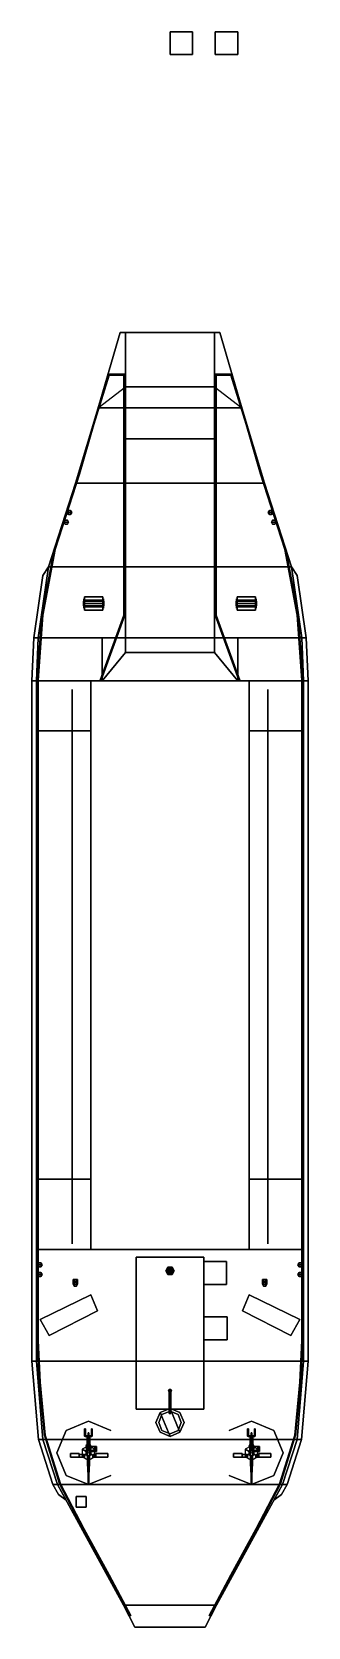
# Model space of a CAD drawing. Header units: millimetres. Extents: x -6.1 to 6.1, y -28.6 to 41.9.
import ezdxf

# ---------------------------------------------------------------- set-up
doc = ezdxf.new("R2010")
doc.units = ezdxf.units.MM
for name, color, linetype in [('gun', 1, 'Continuous'), ('railings', 6, 'Continuous'), ('railings2', 5, 'Continuous'), ('ramp', 3, 'Continuous'), ('sleeve', 5, 'Continuous'), ('turret', 2, 'Continuous')]:
    doc.layers.add(name, color=color, linetype=linetype)

msp = doc.modelspace()

# ---------------------------------------------------------------- linework, layer by layer
for points in [[(1, 41.86, 16.73), (1, 41.86, 15.73), (0, 41.86, 15.73), (0, 41.86, 16.73)], [(1, 41.86, 15.73), (1, 40.86, 15.73), (0, 40.86, 15.73), (0, 41.86, 15.73)], [(0, 41.86, 15.73), (0, 40.86, 15.73), (0, 40.86, 16.73), (0, 41.86, 16.73)], [(0, 41.86, 16.73), (0, 40.86, 16.73), (1, 40.86, 16.73), (1, 41.86, 16.73)], [(1, 40.86, 16.73), (1, 40.86, 15.73), (1, 41.86, 15.73), (1, 41.86, 16.73)], [(3, 41.86, 17.93), (3, 40.86, 17.93), (2, 40.86, 17.93), (2, 41.86, 17.93)], [(2, 41.86, 17.93), (2, 40.86, 17.93), (3, 40.86, 17.93), (3, 41.86, 17.93)], [(0, 40.86, 16.73), (0, 40.86, 15.73), (1, 40.86, 15.73), (1, 40.86, 16.73)], [(-2.2, 28.59, 1.75), (-1.96, 28.59, 1.75), (-1.96, 25.26, -1.2), (-3.18, 25.26, -1.2)], [(-1.96, 25.26, 1.94), (-1.96, 28.59, 2.12), (-2.2, 28.59, 2.12), (-3.18, 25.26, 1.94)], [(-3.18, 25.26, 1.94), (-2.2, 28.59, 2.12), (-2.2, 28.59, 1.75), (-3.18, 25.26, -1.2)], [(-2.2, 28.59, 2.12), (-1.96, 28.59, 2.12), (-1.96, 28.59, 1.75), (-2.2, 28.59, 1.75)], [(-1.96, 25.26, -1.2), (-1.96, 28.59, 1.75), (-1.96, 28.59, 2.12), (-1.96, 25.26, 1.94)], [(2.2, 28.59, 2.12), (1.96, 28.59, 2.12), (1.96, 25.26, 1.94), (3.18, 25.26, 1.94)], [(1.96, 25.26, -1.2), (1.96, 28.59, 1.75), (2.2, 28.59, 1.75), (3.18, 25.26, -1.2)], [(2.2, 28.59, 1.75), (1.96, 28.59, 1.75), (1.96, 28.59, 2.12), (2.2, 28.59, 2.12)], [(1.96, 25.26, 1.94), (1.96, 28.59, 2.12), (1.96, 28.59, 1.75), (1.96, 25.26, -1.2)], [(3.18, 25.26, -1.2), (2.2, 28.59, 1.75), (2.2, 28.59, 2.12), (3.18, 25.26, 1.94)], [(-3.18, 25.26, -1.2), (-1.96, 26.18, -0.385), (1.96, 26.18, -0.385), (3.18, 25.26, -1.2)], [(1.96, 26.18), (-1.96, 26.18), (-1.96, 23.89, 0.25), (1.96, 23.89, 0.25)], [(1.96, 26.18, -0.385), (-1.96, 26.18, -0.385), (-1.96, 26.18), (1.96, 26.18)], [(-4.18, 21.93, -1.2), (-3.18, 25.26, -1.2), (3.18, 25.26, -1.2), (4.18, 21.93, -1.2)], [(-1.96, 21.93, 1.81), (-1.96, 25.26, 1.94), (-3.18, 25.26, 1.94), (-4.18, 21.93, 1.81)], [(-4.18, 21.93, 1.81), (-3.18, 25.26, 1.94), (-3.18, 25.26, -1.2), (-4.18, 21.93, -1.2)], [(-1.96, 21.93, 0.25), (-1.96, 25.26, 0.1), (-1.96, 25.26, 1.94), (-1.96, 21.93, 1.81)], [(3.18, 25.26, 1.94), (1.96, 25.26, 1.94), (1.96, 21.93, 1.81), (4.18, 21.93, 1.81)], [(1.96, 21.93, 1.81), (1.96, 25.26, 1.94), (1.96, 25.26, 0.1), (1.96, 21.93, 0.25)], [(4.18, 21.93, -1.2), (3.18, 25.26, -1.2), (3.18, 25.26, 1.94), (4.18, 21.93, 1.81)], [(1.96, 23.89, 0.25), (-1.96, 23.89, 0.25), (-1.96, 14.45, 0.25), (1.96, 14.45, 0.25)], [(-5.37, 18.24, -1.2), (-4.18, 21.93, -1.2), (4.18, 21.93, -1.2), (5.37, 18.24, -1.2)], [(-1.96, 18.24, 1.65), (-1.96, 21.93, 1.81), (-4.18, 21.93, 1.81), (-5.37, 18.24, 1.65)], [(-5.37, 18.24, 1.65), (-4.18, 21.93, 1.81), (-4.18, 21.93, -1.2), (-5.37, 18.24, -1.2)], [(-1.96, 18.24, 0.25), (-1.96, 21.93, 0.25), (-1.96, 21.93, 1.81), (-1.96, 18.24, 1.65)], [(4.18, 21.93, 1.81), (1.96, 21.93, 1.81), (1.96, 18.24, 1.65), (5.37, 18.24, 1.65)], [(1.96, 18.24, 1.65), (1.96, 21.93, 1.81), (1.96, 21.93, 0.25), (1.96, 18.24, 0.25)], [(5.37, 18.24, -1.2), (4.18, 21.93, -1.2), (4.18, 21.93, 1.81), (5.37, 18.24, 1.65)], [(-4.49, 20.723, 1.75), (-4.54, 20.637, 1.75), (-4.54, 20.637, 2.14), (-4.49, 20.723, 2.14)], [(-4.54, 20.637, 2.14), (-4.34, 20.637, 2.14), (-4.39, 20.723, 2.14), (-4.49, 20.723, 2.14)], [(-4.54, 20.637, 1.75), (-4.49, 20.55, 1.75), (-4.49, 20.55, 2.14), (-4.54, 20.637, 2.14)], [(-4.49, 20.55, 2.14), (-4.39, 20.55, 2.14), (-4.34, 20.637, 2.14), (-4.54, 20.637, 2.14)], [(-4.39, 20.723, 1.75), (-4.49, 20.723, 1.75), (-4.49, 20.723, 2.14), (-4.39, 20.723, 2.14)], [(-4.49, 20.55, 1.75), (-4.39, 20.55, 1.75), (-4.39, 20.55, 2.14), (-4.49, 20.55, 2.14)], [(-4.34, 20.637, 1.75), (-4.39, 20.723, 1.75), (-4.39, 20.723, 2.14), (-4.34, 20.637, 2.14)], [(-4.39, 20.55, 1.75), (-4.34, 20.637, 1.75), (-4.34, 20.637, 2.14), (-4.39, 20.55, 2.14)], [(4.39, 20.723, 1.75), (4.34, 20.637, 1.75), (4.34, 20.637, 2.14), (4.39, 20.723, 2.14)], [(4.34, 20.637, 2.14), (4.54, 20.637, 2.14), (4.49, 20.723, 2.14), (4.39, 20.723, 2.14)], [(4.34, 20.637, 1.75), (4.39, 20.55, 1.75), (4.39, 20.55, 2.14), (4.34, 20.637, 2.14)], [(4.39, 20.55, 2.14), (4.49, 20.55, 2.14), (4.54, 20.637, 2.14), (4.34, 20.637, 2.14)], [(4.49, 20.723, 1.75), (4.39, 20.723, 1.75), (4.39, 20.723, 2.14), (4.49, 20.723, 2.14)], [(4.39, 20.55, 1.75), (4.49, 20.55, 1.75), (4.49, 20.55, 2.14), (4.39, 20.55, 2.14)], [(4.54, 20.637, 1.75), (4.49, 20.723, 1.75), (4.49, 20.723, 2.14), (4.54, 20.637, 2.14)], [(4.49, 20.55, 1.75), (4.54, 20.637, 1.75), (4.54, 20.637, 2.14), (4.49, 20.55, 2.14)], [(-4.63, 20.293, 1.73), (-4.68, 20.207, 1.73), (-4.68, 20.207, 2.12), (-4.63, 20.293, 2.12)], [(-4.68, 20.207, 2.12), (-4.48, 20.207, 2.12), (-4.53, 20.293, 2.12), (-4.63, 20.293, 2.12)], [(-4.68, 20.207, 1.73), (-4.63, 20.12, 1.73), (-4.63, 20.12, 2.12), (-4.68, 20.207, 2.12)], [(-4.63, 20.12, 2.12), (-4.53, 20.12, 2.12), (-4.48, 20.207, 2.12), (-4.68, 20.207, 2.12)], [(-4.53, 20.293, 1.73), (-4.63, 20.293, 1.73), (-4.63, 20.293, 2.12), (-4.53, 20.293, 2.12)], [(-4.63, 20.12, 1.73), (-4.53, 20.12, 1.73), (-4.53, 20.12, 2.12), (-4.63, 20.12, 2.12)], [(-4.48, 20.207, 1.73), (-4.53, 20.293, 1.73), (-4.53, 20.293, 2.12), (-4.48, 20.207, 2.12)], [(-4.53, 20.12, 1.73), (-4.48, 20.207, 1.73), (-4.48, 20.207, 2.12), (-4.53, 20.12, 2.12)], [(4.53, 20.293, 1.73), (4.48, 20.207, 1.73), (4.48, 20.207, 2.12), (4.53, 20.293, 2.12)], [(4.48, 20.207, 2.12), (4.68, 20.207, 2.12), (4.63, 20.293, 2.12), (4.53, 20.293, 2.12)], [(4.48, 20.207, 1.73), (4.53, 20.12, 1.73), (4.53, 20.12, 2.12), (4.48, 20.207, 2.12)], [(4.53, 20.12, 2.12), (4.63, 20.12, 2.12), (4.68, 20.207, 2.12), (4.48, 20.207, 2.12)], [(4.63, 20.293, 1.73), (4.53, 20.293, 1.73), (4.53, 20.293, 2.12), (4.63, 20.293, 2.12)], [(4.53, 20.12, 1.73), (4.63, 20.12, 1.73), (4.63, 20.12, 2.12), (4.53, 20.12, 2.12)], [(4.68, 20.207, 1.73), (4.63, 20.293, 1.73), (4.63, 20.293, 2.12), (4.68, 20.207, 2.12)], [(4.63, 20.12, 1.73), (4.68, 20.207, 1.73), (4.68, 20.207, 2.12), (4.63, 20.12, 2.12)], [(-5.62, 17.85, 0.55), (-6.02, 15.11, 0.55), (-5.82, 15.11, 0.55), (-5.37, 18.24, 0.55)], [(-5.37, 18.24, 0.24), (-5.82, 15.11, 0.24), (-6.02, 15.11, 0.24), (-5.62, 17.85, 0.24)], [(-6.02, 15.11, 0.24), (-6.02, 15.11, 0.55), (-5.62, 17.85, 0.55), (-5.62, 17.85, 0.24)], [(-5.37, 18.24, -1.2), (5.37, 18.24, -1.2), (5.82, 15.11, -1.2), (-5.82, 15.11, -1.2)], [(-1.96, 15.11, 1.59), (-1.96, 18.24, 1.65), (-5.37, 18.24, 1.65), (-5.82, 15.11, 1.59)], [(-5.82, 15.11, 1.59), (-5.37, 18.24, 1.65), (-5.37, 18.24, -1.2), (-5.82, 15.11, -1.2)], [(-5.62, 17.85, 0.24), (-5.62, 17.85, 0.55), (-5.37, 18.24, 0.55), (-5.37, 18.24, 0.24)], [(-1.96, 15.11, 0.25), (-1.96, 18.24, 0.25), (-1.96, 18.24, 1.65), (-1.96, 15.11, 1.59)], [(5.37, 18.24, 1.65), (1.96, 18.24, 1.65), (1.96, 15.11, 1.59), (5.82, 15.11, 1.59)], [(1.96, 15.11, 1.59), (1.96, 18.24, 1.65), (1.96, 18.24, 0.25), (1.96, 15.11, 0.25)], [(5.82, 15.11, -1.2), (5.37, 18.24, -1.2), (5.37, 18.24, 1.65), (5.82, 15.11, 1.59)], [(5.37, 18.24, 0.55), (5.82, 15.11, 0.55), (6.02, 15.11, 0.55), (5.62, 17.85, 0.55)], [(5.62, 17.85, 0.24), (6.02, 15.11, 0.24), (5.82, 15.11, 0.24), (5.37, 18.24, 0.24)], [(5.62, 17.85, 0.55), (5.62, 17.85, 0.24), (5.37, 18.24, 0.24), (5.37, 18.24, 0.55)], [(6.02, 15.11, 0.55), (6.02, 15.11, 0.24), (5.62, 17.85, 0.24), (5.62, 17.85, 0.55)], [(-3.77, 16.77, 1.71), (-3.77, 16.47, 1.71), (-3.77, 16.32, 1.97), (-3.77, 16.92, 1.97)], [(-3.77, 16.77, 1.71), (-3.77, 16.92, 1.97), (-2.97, 16.92, 1.97), (-2.97, 16.77, 1.71)], [(-3.77, 16.92, 1.97), (-3.77, 16.32, 1.97), (-3.77, 16.47, 2.23), (-3.77, 16.77, 2.23)], [(-3.77, 16.92, 1.97), (-3.77, 16.77, 2.23), (-2.97, 16.77, 2.23), (-2.97, 16.92, 1.97)], [(-2.97, 16.92, 1.97), (-2.97, 16.32, 1.97), (-2.97, 16.47, 1.71), (-2.97, 16.77, 1.71)], [(-2.97, 16.77, 2.23), (-2.97, 16.47, 2.23), (-2.97, 16.32, 1.97), (-2.97, 16.92, 1.97)], [(2.97, 16.92, 1.97), (2.97, 16.77, 2.23), (3.77, 16.77, 2.23), (3.77, 16.92, 1.97)], [(2.97, 16.77, 1.71), (2.97, 16.92, 1.97), (3.77, 16.92, 1.97), (3.77, 16.77, 1.71)], [(2.97, 16.92, 1.97), (2.97, 16.32, 1.97), (2.97, 16.47, 2.23), (2.97, 16.77, 2.23)], [(2.97, 16.77, 1.71), (2.97, 16.47, 1.71), (2.97, 16.32, 1.97), (2.97, 16.92, 1.97)], [(3.77, 16.77, 2.23), (3.77, 16.47, 2.23), (3.77, 16.32, 1.97), (3.77, 16.92, 1.97)], [(3.77, 16.92, 1.97), (3.77, 16.32, 1.97), (3.77, 16.47, 1.71), (3.77, 16.77, 1.71)], [(-3.82, 16.62, 1.87), (-3.82, 16.52, 1.97), (-3.82, 16.62, 2.07), (-3.82, 16.72, 1.97)], [(-3.82, 16.62, 1.87), (-3.82, 16.72, 1.97), (-2.92, 16.72, 1.97), (-2.92, 16.62, 1.87)], [(-3.82, 16.72, 1.97), (-3.82, 16.62, 2.07), (-2.92, 16.62, 2.07), (-2.92, 16.72, 1.97)], [(-3.82, 16.52, 1.97), (-3.82, 16.62, 1.87), (-2.92, 16.62, 1.87), (-2.92, 16.52, 1.97)], [(-3.82, 16.62, 2.07), (-3.82, 16.52, 1.97), (-2.92, 16.52, 1.97), (-2.92, 16.62, 2.07)], [(-3.8, 16.78, 2.04), (-3.8, 16.62, 2.14), (-3.8, 16.62, 1.61), (-3.8, 16.82, 1.62)], [(-3.8, 16.82, 1.62), (-3.8, 16.62, 1.61), (-3.8, 16.62, 2.14), (-3.8, 16.78, 2.04)], [(-3.8, 16.46, 2.04), (-3.8, 16.62, 2.14), (-3.8, 16.62, 1.61), (-3.8, 16.42, 1.61)], [(-3.8, 16.42, 1.61), (-3.8, 16.62, 1.61), (-3.8, 16.62, 2.14), (-3.8, 16.46, 2.04)], [(-3.77, 16.47, 1.71), (-3.77, 16.77, 1.71), (-2.97, 16.77, 1.71), (-2.97, 16.47, 1.71)], [(-3.77, 16.77, 2.23), (-3.77, 16.47, 2.23), (-2.97, 16.47, 2.23), (-2.97, 16.77, 2.23)], [(-3.77, 16.32, 1.97), (-3.77, 16.47, 1.71), (-2.97, 16.47, 1.71), (-2.97, 16.32, 1.97)], [(-3.77, 16.47, 2.23), (-3.77, 16.32, 1.97), (-2.97, 16.32, 1.97), (-2.97, 16.47, 2.23)], [(-2.94, 16.78, 2.04), (-2.94, 16.62, 2.14), (-2.94, 16.62, 1.61), (-2.94, 16.82, 1.62)], [(-2.94, 16.82, 1.62), (-2.94, 16.62, 1.61), (-2.94, 16.62, 2.14), (-2.94, 16.78, 2.04)], [(-2.94, 16.46, 2.04), (-2.94, 16.62, 2.14), (-2.94, 16.62, 1.61), (-2.94, 16.42, 1.61)], [(-2.94, 16.42, 1.61), (-2.94, 16.62, 1.61), (-2.94, 16.62, 2.14), (-2.94, 16.46, 2.04)], [(-2.92, 16.72, 1.97), (-2.92, 16.62, 2.07), (-2.92, 16.52, 1.97), (-2.92, 16.62, 1.87)], [(2.92, 16.72, 1.97), (2.92, 16.62, 2.07), (3.82, 16.62, 2.07), (3.82, 16.72, 1.97)], [(2.92, 16.62, 1.87), (2.92, 16.72, 1.97), (3.82, 16.72, 1.97), (3.82, 16.62, 1.87)], [(2.92, 16.62, 1.87), (2.92, 16.52, 1.97), (2.92, 16.62, 2.07), (2.92, 16.72, 1.97)], [(2.92, 16.62, 2.07), (2.92, 16.52, 1.97), (3.82, 16.52, 1.97), (3.82, 16.62, 2.07)], [(2.92, 16.52, 1.97), (2.92, 16.62, 1.87), (3.82, 16.62, 1.87), (3.82, 16.52, 1.97)], [(2.94, 16.82, 1.62), (2.94, 16.62, 1.61), (2.94, 16.62, 2.14), (2.94, 16.78, 2.04)], [(2.94, 16.78, 2.04), (2.94, 16.62, 2.14), (2.94, 16.62, 1.61), (2.94, 16.82, 1.62)], [(2.94, 16.46, 2.04), (2.94, 16.62, 2.14), (2.94, 16.62, 1.61), (2.94, 16.42, 1.61)], [(2.94, 16.42, 1.61), (2.94, 16.62, 1.61), (2.94, 16.62, 2.14), (2.94, 16.46, 2.04)], [(2.97, 16.77, 2.23), (2.97, 16.47, 2.23), (3.77, 16.47, 2.23), (3.77, 16.77, 2.23)], [(2.97, 16.47, 1.71), (2.97, 16.77, 1.71), (3.77, 16.77, 1.71), (3.77, 16.47, 1.71)], [(2.97, 16.47, 2.23), (2.97, 16.32, 1.97), (3.77, 16.32, 1.97), (3.77, 16.47, 2.23)], [(2.97, 16.32, 1.97), (2.97, 16.47, 1.71), (3.77, 16.47, 1.71), (3.77, 16.32, 1.97)], [(3.8, 16.82, 1.62), (3.8, 16.62, 1.61), (3.8, 16.62, 2.14), (3.8, 16.78, 2.04)], [(3.8, 16.78, 2.04), (3.8, 16.62, 2.14), (3.8, 16.62, 1.61), (3.8, 16.82, 1.62)], [(3.8, 16.46, 2.04), (3.8, 16.62, 2.14), (3.8, 16.62, 1.61), (3.8, 16.42, 1.61)], [(3.8, 16.42, 1.61), (3.8, 16.62, 1.61), (3.8, 16.62, 2.14), (3.8, 16.46, 2.04)], [(3.82, 16.72, 1.97), (3.82, 16.62, 2.07), (3.82, 16.52, 1.97), (3.82, 16.62, 1.87)], [(-5.82, 15.11, 0.24), (-5.9, 13.21, 0.24), (-6.1, 13.21, 0.24), (-6.02, 15.11, 0.24)], [(-6.1, 13.21, 0.24), (-6.1, 13.21, 0.55), (-6.02, 15.11, 0.55), (-6.02, 15.11, 0.24)], [(-6.02, 15.11, 0.55), (-6.1, 13.21, 0.55), (-5.9, 13.21, 0.55), (-5.82, 15.11, 0.55)], [(-5.9, 13.21, -1.2), (-5.82, 15.11, -1.2), (5.82, 15.11, -1.2), (5.9, 13.21, -1.2)], [(-3, 13.21, 1.59), (-3, 15.11, 1.59), (-5.82, 15.11, 1.59), (-5.9, 13.21, 1.59)], [(-5.9, 13.21, 1.59), (-5.82, 15.11, 1.59), (-5.82, 15.11, -1.2), (-5.9, 13.21, -1.2)], [(-1.96, 14.45, 1.59), (-1.96, 15.11, 1.59), (-3, 15.11, 1.59), (-3, 13.21, 1.59)], [(-1.96, 14.45, 0.25), (-1.96, 15.11, 0.25), (-1.96, 15.11, 1.59), (-1.96, 14.45, 1.59)], [(3, 15.11, 1.59), (1.96, 15.11, 1.59), (1.96, 14.45, 1.59), (3, 13.21, 1.59)], [(1.96, 14.45, 1.59), (1.96, 15.11, 1.59), (1.96, 15.11, 0.25), (1.96, 14.45, 0.25)], [(5.82, 15.11, 1.59), (3, 15.11, 1.59), (3, 13.21, 1.59), (5.9, 13.21, 1.59)], [(5.9, 13.21, -1.2), (5.82, 15.11, -1.2), (5.82, 15.11, 1.59), (5.9, 13.21, 1.59)], [(5.82, 15.11, 0.55), (5.9, 13.21, 0.55), (6.1, 13.21, 0.55), (6.02, 15.11, 0.55)], [(6.02, 15.11, 0.24), (6.1, 13.21, 0.24), (5.9, 13.21, 0.24), (5.82, 15.11, 0.24)], [(6.1, 13.21, 0.55), (6.1, 13.21, 0.24), (6.02, 15.11, 0.24), (6.02, 15.11, 0.55)], [(-3, 13.21, 0.25), (-1.96, 14.45, 0.25), (-1.96, 14.45, 1.59), (-3, 13.21, 1.59)], [(1.96, 14.45, 0.25), (-1.96, 14.45, 0.25), (-3, 13.21, 0.25), (3, 13.21, 0.25)], [(3, 13.21, 1.59), (1.96, 14.45, 1.59), (1.96, 14.45, 0.25), (3, 13.21, 0.25)], [(-5.9, 13.21, 0.24), (-5.9, -16.83, 0.24), (-6.1, -16.83, 0.24), (-6.1, 13.21, 0.24)], [(-6.1, -16.83, 0.24), (-6.1, -16.83, 0.55), (-6.1, 13.21, 0.55), (-6.1, 13.21, 0.24)], [(-6.1, 13.21, 0.55), (-6.1, -16.83, 0.55), (-5.9, -16.83, 0.55), (-5.9, 13.21, 0.55)], [(-5.9, 13.21, -1.2), (5.9, 13.21, -1.2), (5.9, -16.83, -1.2), (-5.9, -16.83, -1.2)], [(-3.5, 10.99, 0.59), (-3.5, 13.21, 1.59), (-5.9, 13.21, 1.59), (-5.9, 10.99, 0.59)], [(-5.9, 10.99, 0.59), (-5.9, 13.21, 1.59), (-5.9, 13.21, -1.2), (-5.9, 10.99, -1.2)], [(-4.32, -11.66, 1.41), (-4.32, 12.82, 1.41), (-4.32, 10.99, 0.59), (-4.32, -8.8, 0.59)], [(-4.32, -8.8, 0.59), (-4.32, 10.99, 0.59), (-4.32, 12.82, 1.41), (-4.32, -11.66, 1.41)], [(-3.5, 13.21, 0.25), (-3, 13.21, 0.25), (-3, 13.21, 1.59), (-3.5, 13.21, 1.59)], [(-3.5, 10.99, 0.25), (-3.5, 13.21, 0.25), (-3.5, 13.21, 1.59), (-3.5, 10.99, 0.59)], [(3.5, 13.21, 0.25), (-3.5, 13.21, 0.25), (-3.5, -11.9, 0.25), (3.5, -11.9, 0.25)], [(3.5, 13.21, 1.59), (3, 13.21, 1.59), (3, 13.21, 0.25), (3.5, 13.21, 0.25)], [(5.9, 13.21, 1.59), (3.5, 13.21, 1.59), (3.5, 10.99, 0.59), (5.9, 10.99, 0.59)], [(3.5, 10.99, 0.59), (3.5, 13.21, 1.59), (3.5, 13.21, 0.25), (3.5, 10.99, 0.25)], [(4.32, -8.8, 0.59), (4.32, 10.99, 0.59), (4.32, 12.82, 1.41), (4.32, -11.66, 1.41)], [(4.32, -11.66, 1.41), (4.32, 12.82, 1.41), (4.32, 10.99, 0.59), (4.32, -8.8, 0.59)], [(5.9, 10.99, -1.2), (5.9, 13.21, -1.2), (5.9, 13.21, 1.59), (5.9, 10.99, 0.59)], [(6.1, 13.21, 0.24), (6.1, -16.83, 0.24), (5.9, -16.83, 0.24), (5.9, 13.21, 0.24)], [(5.9, 13.21, 0.55), (5.9, -16.83, 0.55), (6.1, -16.83, 0.55), (6.1, 13.21, 0.55)], [(6.1, -16.83, 0.55), (6.1, -16.83, 0.24), (6.1, 13.21, 0.24), (6.1, 13.21, 0.55)], [(-3.5, -8.8, 0.59), (-3.5, 10.99, 0.59), (-5.9, 10.99, 0.59), (-5.9, -8.8, 0.59)], [(-5.9, -8.8, 0.59), (-5.9, 10.99, 0.59), (-5.9, 10.99, -1.2), (-5.9, -8.8, -1.2)], [(-3.5, -8.8, 0.25), (-3.5, 10.99, 0.25), (-3.5, 10.99, 0.59), (-3.5, -8.8, 0.59)], [(5.9, 10.99, 0.59), (3.5, 10.99, 0.59), (3.5, -8.8, 0.59), (5.9, -8.8, 0.59)], [(3.5, -8.8, 0.59), (3.5, 10.99, 0.59), (3.5, 10.99, 0.25), (3.5, -8.8, 0.25)], [(5.9, -8.8, -1.2), (5.9, 10.99, -1.2), (5.9, 10.99, 0.59), (5.9, -8.8, 0.59)], [(-3.5, -11.9, 1.48), (-3.5, -8.8, 0.59), (-5.9, -8.8, 0.59), (-5.9, -11.9, 1.48)], [(-5.9, -11.9, 1.48), (-5.9, -8.8, 0.59), (-5.9, -8.8, -1.2), (-5.9, -11.9, -1.2)], [(-3.5, -11.9, 0.25), (-3.5, -8.8, 0.25), (-3.5, -8.8, 0.59), (-3.5, -11.9, 1.48)], [(5.9, -8.8, 0.59), (3.5, -8.8, 0.59), (3.5, -11.9, 1.48), (5.9, -11.9, 1.48)], [(3.5, -11.9, 1.48), (3.5, -8.8, 0.59), (3.5, -8.8, 0.25), (3.5, -11.9, 0.25)], [(5.9, -11.9, -1.2), (5.9, -8.8, -1.2), (5.9, -8.8, 0.59), (5.9, -11.9, 1.48)], [(5.9, -11.9, 1.48), (-5.9, -11.9, 1.48), (-5.9, -16.83, 1.48), (5.9, -16.83, 1.48)], [(-5.9, -16.83, 1.48), (-5.9, -11.9, 1.48), (-5.9, -11.9, -1.2), (-5.9, -16.83, -1.2)], [(3.5, -11.9, 0.25), (-3.5, -11.9, 0.25), (-3.5, -11.9, 1.48), (3.5, -11.9, 1.48)], [(5.9, -16.83, -1.2), (5.9, -11.9, -1.2), (5.9, -11.9, 1.48), (5.9, -16.83, 1.48)], [(-5.8, -12.497, 1.48), (-5.85, -12.583, 1.48), (-5.85, -12.583, 1.87), (-5.8, -12.497, 1.87)], [(-5.85, -12.583, 1.87), (-5.65, -12.583, 1.87), (-5.7, -12.497, 1.87), (-5.8, -12.497, 1.87)], [(-5.85, -12.583, 1.48), (-5.8, -12.67, 1.48), (-5.8, -12.67, 1.87), (-5.85, -12.583, 1.87)], [(-5.8, -12.67, 1.87), (-5.7, -12.67, 1.87), (-5.65, -12.583, 1.87), (-5.85, -12.583, 1.87)], [(-5.7, -12.497, 1.48), (-5.8, -12.497, 1.48), (-5.8, -12.497, 1.87), (-5.7, -12.497, 1.87)], [(-5.8, -12.67, 1.48), (-5.7, -12.67, 1.48), (-5.7, -12.67, 1.87), (-5.8, -12.67, 1.87)], [(-5.65, -12.583, 1.48), (-5.7, -12.497, 1.48), (-5.7, -12.497, 1.87), (-5.65, -12.583, 1.87)], [(-5.7, -12.67, 1.48), (-5.65, -12.583, 1.48), (-5.65, -12.583, 1.87), (-5.7, -12.67, 1.87)], [(-1.5, -12.25, 3.53), (-1.5, -12.25, 1.48), (-1.5, -18.96, 1.48), (-1.5, -18.96, 3.53)], [(1.5, -12.25, 3.53), (1.5, -12.25, 1.48), (-1.5, -12.25, 1.48), (-1.5, -12.25, 3.53)], [(1.5, -18.96, 3.53), (1.5, -12.25, 3.53), (-1.5, -12.25, 3.53), (-1.5, -18.96, 3.53)], [(-1.5, -14.61, 4.96), (-1.5, -12.25, 4.96), (-1.5, -12.25, 3.53), (-1.5, -14.61, 3.53)], [(-1.5, -14.61, 3.53), (-1.5, -12.25, 3.53), (-1.5, -12.25, 4.96), (-1.5, -14.61, 4.96)], [(1.5, -12.25, 4.96), (-1.5, -12.25, 4.96), (-1.5, -12.25, 3.53), (1.5, -12.25, 3.53)], [(1.5, -12.25, 3.53), (-1.5, -12.25, 3.53), (-1.5, -12.25, 4.96), (1.5, -12.25, 4.96)], [(1.5, -18.96, 1.48), (1.5, -12.25, 1.48), (1.5, -12.25, 3.53), (1.5, -18.96, 3.53)], [(1.5, -14.61, 3.53), (1.5, -12.25, 3.53), (1.5, -12.25, 4.96), (1.5, -14.61, 4.96)], [(1.5, -14.61, 4.96), (1.5, -12.25, 4.96), (1.5, -12.25, 3.53), (1.5, -14.61, 3.53)], [(2.5, -12.43, 2.48), (2.5, -12.43, 1.48), (1.5, -12.43, 1.48), (1.5, -12.43, 2.48)], [(2.5, -13.45, 2.48), (2.5, -12.43, 2.48), (1.5, -12.43, 2.48), (1.5, -13.45, 2.48)], [(2.5, -13.45, 1.48), (2.5, -12.43, 1.48), (2.5, -12.43, 2.48), (2.5, -13.45, 2.48)], [(5.7, -12.497, 1.48), (5.65, -12.583, 1.48), (5.65, -12.583, 1.87), (5.7, -12.497, 1.87)], [(5.65, -12.583, 1.87), (5.85, -12.583, 1.87), (5.8, -12.497, 1.87), (5.7, -12.497, 1.87)], [(5.65, -12.583, 1.48), (5.7, -12.67, 1.48), (5.7, -12.67, 1.87), (5.65, -12.583, 1.87)], [(5.7, -12.67, 1.87), (5.8, -12.67, 1.87), (5.85, -12.583, 1.87), (5.65, -12.583, 1.87)], [(5.8, -12.497, 1.48), (5.7, -12.497, 1.48), (5.7, -12.497, 1.87), (5.8, -12.497, 1.87)], [(5.7, -12.67, 1.48), (5.8, -12.67, 1.48), (5.8, -12.67, 1.87), (5.7, -12.67, 1.87)], [(5.85, -12.583, 1.48), (5.8, -12.497, 1.48), (5.8, -12.497, 1.87), (5.85, -12.583, 1.87)], [(5.8, -12.67, 1.48), (5.85, -12.583, 1.48), (5.85, -12.583, 1.87), (5.8, -12.67, 1.87)], [(-5.8, -12.927, 1.48), (-5.85, -13.013, 1.48), (-5.85, -13.013, 1.87), (-5.8, -12.927, 1.87)], [(-5.85, -13.013, 1.87), (-5.65, -13.013, 1.87), (-5.7, -12.927, 1.87), (-5.8, -12.927, 1.87)], [(-5.85, -13.013, 1.48), (-5.8, -13.1, 1.48), (-5.8, -13.1, 1.87), (-5.85, -13.013, 1.87)], [(-5.8, -13.1, 1.87), (-5.7, -13.1, 1.87), (-5.65, -13.013, 1.87), (-5.85, -13.013, 1.87)], [(-5.7, -12.927, 1.48), (-5.8, -12.927, 1.48), (-5.8, -12.927, 1.87), (-5.7, -12.927, 1.87)], [(-5.8, -13.1, 1.48), (-5.7, -13.1, 1.48), (-5.7, -13.1, 1.87), (-5.8, -13.1, 1.87)], [(-5.65, -13.013, 1.48), (-5.7, -12.927, 1.48), (-5.7, -12.927, 1.87), (-5.65, -13.013, 1.87)], [(-5.7, -13.1, 1.48), (-5.65, -13.013, 1.48), (-5.65, -13.013, 1.87), (-5.7, -13.1, 1.87)], [(-4.28, -13.23, 2.69), (-4.23, -13.23, 2.777), (-4.13, -13.23, 2.777), (-4.23, -13.23, 2.603)], [(-4.28, -13.378, 2.628), (-4.23, -13.44, 2.69), (-4.23, -13.23, 2.777), (-4.28, -13.23, 2.69)], [(-4.23, -13.317, 2.567), (-4.28, -13.378, 2.628), (-4.28, -13.23, 2.69), (-4.23, -13.23, 2.603)], [(-4.23, -13.353, 2.48), (-4.28, -13.44, 2.48), (-4.28, -13.378, 2.628), (-4.23, -13.317, 2.567)], [(-4.23, -13.353, 1.48), (-4.28, -13.44, 1.48), (-4.28, -13.44, 2.48), (-4.23, -13.353, 2.48)], [(-4.28, -13.44, 2.48), (-4.23, -13.527, 2.48), (-4.23, -13.44, 2.69), (-4.28, -13.378, 2.628)], [(-4.23, -13.23, 2.603), (-4.13, -13.23, 2.777), (-4.08, -13.23, 2.69), (-4.13, -13.23, 2.603)], [(-4.23, -13.44, 2.69), (-4.13, -13.44, 2.69), (-4.13, -13.23, 2.777), (-4.23, -13.23, 2.777)], [(-4.13, -13.317, 2.567), (-4.23, -13.317, 2.567), (-4.23, -13.23, 2.603), (-4.13, -13.23, 2.603)], [(-4.13, -13.353, 2.48), (-4.23, -13.353, 2.48), (-4.23, -13.317, 2.567), (-4.13, -13.317, 2.567)], [(-4.13, -13.353, 1.48), (-4.23, -13.353, 1.48), (-4.23, -13.353, 2.48), (-4.13, -13.353, 2.48)], [(-4.13, -13.44, 2.69), (-4.08, -13.378, 2.628), (-4.08, -13.23, 2.69), (-4.13, -13.23, 2.777)], [(-4.08, -13.378, 2.628), (-4.13, -13.317, 2.567), (-4.13, -13.23, 2.603), (-4.08, -13.23, 2.69)], [(-4.08, -13.44, 2.48), (-4.13, -13.353, 2.48), (-4.13, -13.317, 2.567), (-4.08, -13.378, 2.628)], [(-4.08, -13.44, 1.48), (-4.13, -13.353, 1.48), (-4.13, -13.353, 2.48), (-4.08, -13.44, 2.48)], [(-4.13, -13.527, 2.48), (-4.08, -13.44, 2.48), (-4.08, -13.378, 2.628), (-4.13, -13.44, 2.69)], [(-0.055, -12.75, 4.22), (-0.11, -12.845, 4.22), (-0.19, -12.845, 4.49), (-0.095, -12.681, 4.49)], [(-0.067, -12.729, 4.52), (-0.095, -12.681, 4.49), (-0.19, -12.845, 4.49), (-0.134, -12.845, 4.52)], [(-0.11, -12.845, 4.22), (-0.055, -12.941, 4.22), (-0.095, -13.01, 4.49), (-0.19, -12.845, 4.49)], [(-0.134, -12.845, 4.52), (-0.19, -12.845, 4.49), (-0.095, -13.01, 4.49), (-0.067, -12.962, 4.52)], [(-0.075, -12.716, 3.53), (-0.15, -12.845, 3.53), (-0.11, -12.845, 4.22), (-0.055, -12.75, 4.22)], [(-0.15, -12.845, 3.53), (-0.075, -12.975, 3.53), (-0.055, -12.941, 4.22), (-0.11, -12.845, 4.22)], [(0, -12.845, 4.54), (-0.067, -12.729, 4.52), (-0.134, -12.845, 4.52), (0, -12.845, 4.54)], [(0, -12.845, 4.54), (-0.134, -12.845, 4.52), (-0.067, -12.962, 4.52), (0, -12.845, 4.54)], [(0.055, -12.75, 4.22), (-0.055, -12.75, 4.22), (-0.095, -12.681, 4.49), (0.095, -12.681, 4.49)], [(0.067, -12.729, 4.52), (0.095, -12.681, 4.49), (-0.095, -12.681, 4.49), (-0.067, -12.729, 4.52)], [(-0.055, -12.941, 4.22), (0.055, -12.941, 4.22), (0.095, -13.01, 4.49), (-0.095, -13.01, 4.49)], [(-0.067, -12.962, 4.52), (-0.095, -13.01, 4.49), (0.095, -13.01, 4.49), (0.067, -12.962, 4.52)], [(0.075, -12.716, 3.53), (-0.075, -12.716, 3.53), (-0.055, -12.75, 4.22), (0.055, -12.75, 4.22)], [(-0.075, -12.975, 3.53), (0.075, -12.975, 3.53), (0.055, -12.941, 4.22), (-0.055, -12.941, 4.22)], [(0, -12.845, 4.54), (0.067, -12.729, 4.52), (-0.067, -12.729, 4.52), (0, -12.845, 4.54)], [(0, -12.845, 4.54), (-0.067, -12.962, 4.52), (0.067, -12.962, 4.52), (0, -12.845, 4.54)], [(0, -12.845, 4.54), (0.134, -12.845, 4.52), (0.067, -12.729, 4.52), (0, -12.845, 4.54)], [(0, -12.845, 4.54), (0.067, -12.962, 4.52), (0.134, -12.845, 4.52), (0, -12.845, 4.54)], [(0.11, -12.845, 4.22), (0.055, -12.75, 4.22), (0.095, -12.681, 4.49), (0.19, -12.845, 4.49)], [(0.15, -12.845, 3.53), (0.075, -12.716, 3.53), (0.055, -12.75, 4.22), (0.11, -12.845, 4.22)], [(0.075, -12.975, 3.53), (0.15, -12.845, 3.53), (0.11, -12.845, 4.22), (0.055, -12.941, 4.22)], [(0.055, -12.941, 4.22), (0.11, -12.845, 4.22), (0.19, -12.845, 4.49), (0.095, -13.01, 4.49)], [(0.134, -12.845, 4.52), (0.19, -12.845, 4.49), (0.095, -12.681, 4.49), (0.067, -12.729, 4.52)], [(0.067, -12.962, 4.52), (0.095, -13.01, 4.49), (0.19, -12.845, 4.49), (0.134, -12.845, 4.52)], [(4.13, -13.317, 2.567), (4.08, -13.378, 2.628), (4.08, -13.23, 2.69), (4.13, -13.23, 2.603)], [(4.08, -13.378, 2.628), (4.13, -13.44, 2.69), (4.13, -13.23, 2.777), (4.08, -13.23, 2.69)], [(4.08, -13.23, 2.69), (4.13, -13.23, 2.777), (4.23, -13.23, 2.777), (4.13, -13.23, 2.603)], [(4.13, -13.353, 2.48), (4.08, -13.44, 2.48), (4.08, -13.378, 2.628), (4.13, -13.317, 2.567)], [(4.13, -13.353, 1.48), (4.08, -13.44, 1.48), (4.08, -13.44, 2.48), (4.13, -13.353, 2.48)], [(4.08, -13.44, 2.48), (4.13, -13.527, 2.48), (4.13, -13.44, 2.69), (4.08, -13.378, 2.628)], [(4.23, -13.317, 2.567), (4.13, -13.317, 2.567), (4.13, -13.23, 2.603), (4.23, -13.23, 2.603)], [(4.13, -13.44, 2.69), (4.23, -13.44, 2.69), (4.23, -13.23, 2.777), (4.13, -13.23, 2.777)], [(4.13, -13.23, 2.603), (4.23, -13.23, 2.777), (4.28, -13.23, 2.69), (4.23, -13.23, 2.603)], [(4.23, -13.353, 2.48), (4.13, -13.353, 2.48), (4.13, -13.317, 2.567), (4.23, -13.317, 2.567)], [(4.23, -13.353, 1.48), (4.13, -13.353, 1.48), (4.13, -13.353, 2.48), (4.23, -13.353, 2.48)], [(4.28, -13.378, 2.628), (4.23, -13.317, 2.567), (4.23, -13.23, 2.603), (4.28, -13.23, 2.69)], [(4.23, -13.44, 2.69), (4.28, -13.378, 2.628), (4.28, -13.23, 2.69), (4.23, -13.23, 2.777)], [(4.28, -13.44, 2.48), (4.23, -13.353, 2.48), (4.23, -13.317, 2.567), (4.28, -13.378, 2.628)], [(4.28, -13.44, 1.48), (4.23, -13.353, 1.48), (4.23, -13.353, 2.48), (4.28, -13.44, 2.48)], [(4.23, -13.527, 2.48), (4.28, -13.44, 2.48), (4.28, -13.378, 2.628), (4.23, -13.44, 2.69)], [(5.7, -12.927, 1.48), (5.65, -13.013, 1.48), (5.65, -13.013, 1.87), (5.7, -12.927, 1.87)], [(5.65, -13.013, 1.87), (5.85, -13.013, 1.87), (5.8, -12.927, 1.87), (5.7, -12.927, 1.87)], [(5.65, -13.013, 1.48), (5.7, -13.1, 1.48), (5.7, -13.1, 1.87), (5.65, -13.013, 1.87)], [(5.7, -13.1, 1.87), (5.8, -13.1, 1.87), (5.85, -13.013, 1.87), (5.65, -13.013, 1.87)], [(5.8, -12.927, 1.48), (5.7, -12.927, 1.48), (5.7, -12.927, 1.87), (5.8, -12.927, 1.87)], [(5.7, -13.1, 1.48), (5.8, -13.1, 1.48), (5.8, -13.1, 1.87), (5.7, -13.1, 1.87)], [(5.85, -13.013, 1.48), (5.8, -12.927, 1.48), (5.8, -12.927, 1.87), (5.85, -13.013, 1.87)], [(5.8, -13.1, 1.48), (5.85, -13.013, 1.48), (5.85, -13.013, 1.87), (5.8, -13.1, 1.87)], [(-3.5, -13.91, 2.48), (-3.5, -13.91, 1.48), (-5.74, -15, 1.48), (-5.74, -15, 2.48)], [(-3.2, -14.61, 2.48), (-3.5, -13.91, 2.48), (-5.74, -15, 2.48), (-5.34, -15.7, 2.48)], [(-4.28, -13.44, 1.48), (-4.23, -13.527, 1.48), (-4.23, -13.527, 2.48), (-4.28, -13.44, 2.48)], [(-4.23, -13.527, 2.48), (-4.13, -13.527, 2.48), (-4.13, -13.44, 2.69), (-4.23, -13.44, 2.69)], [(-4.23, -13.527, 1.48), (-4.13, -13.527, 1.48), (-4.13, -13.527, 2.48), (-4.23, -13.527, 2.48)], [(-4.13, -13.527, 1.48), (-4.08, -13.44, 1.48), (-4.08, -13.44, 2.48), (-4.13, -13.527, 2.48)], [(-3.2, -14.61, 1.48), (-3.5, -13.91, 1.48), (-3.5, -13.91, 2.48), (-3.2, -14.61, 2.48)], [(1.5, -13.45, 2.48), (1.5, -13.45, 1.48), (2.5, -13.45, 1.48), (2.5, -13.45, 2.48)], [(3.5, -13.91, 2.48), (3.5, -13.91, 1.48), (3.2, -14.61, 1.48), (3.2, -14.61, 2.48)], [(5.34, -15.7, 2.48), (5.74, -15, 2.48), (3.5, -13.91, 2.48), (3.2, -14.61, 2.48)], [(5.74, -15, 2.48), (5.74, -15, 1.48), (3.5, -13.91, 1.48), (3.5, -13.91, 2.48)], [(4.08, -13.44, 1.48), (4.13, -13.527, 1.48), (4.13, -13.527, 2.48), (4.08, -13.44, 2.48)], [(4.13, -13.527, 2.48), (4.23, -13.527, 2.48), (4.23, -13.44, 2.69), (4.13, -13.44, 2.69)], [(4.13, -13.527, 1.48), (4.23, -13.527, 1.48), (4.23, -13.527, 2.48), (4.13, -13.527, 2.48)], [(4.23, -13.527, 1.48), (4.28, -13.44, 1.48), (4.28, -13.44, 2.48), (4.23, -13.527, 2.48)], [(-5.34, -15.7, 2.48), (-5.34, -15.7, 1.48), (-3.2, -14.61, 1.48), (-3.2, -14.61, 2.48)], [(3.2, -14.61, 2.48), (3.2, -14.61, 1.48), (5.34, -15.7, 1.48), (5.34, -15.7, 2.48)], [(-5.74, -15, 2.48), (-5.74, -15, 1.48), (-5.34, -15.7, 1.48), (-5.34, -15.7, 2.48)], [(2.52, -15.9, 1.48), (2.52, -14.88, 1.48), (1.5, -14.88, 3.53), (1.5, -15.9, 3.53)], [(1.5, -15.9, 3.53), (1.5, -14.88, 3.53), (2.52, -14.88, 1.48), (2.52, -15.9, 1.48)], [(5.34, -15.7, 1.48), (5.74, -15, 1.48), (5.74, -15, 2.48), (5.34, -15.7, 2.48)], [(-5.9, -16.83, 0.24), (-5.61, -20.29, 0.24), (-5.81, -20.29, 0.24), (-6.1, -16.83, 0.24)], [(-5.81, -20.29, 0.24), (-5.81, -20.29, 0.55), (-6.1, -16.83, 0.55), (-6.1, -16.83, 0.24)], [(-6.1, -16.83, 0.55), (-5.81, -20.29, 0.55), (-5.61, -20.29, 0.55), (-5.9, -16.83, 0.55)], [(5.9, -16.83, 1.48), (-5.9, -16.83, 1.48), (-5.61, -20.29, 1.48), (5.61, -20.29, 1.48)], [(-5.61, -20.29, -1.2), (-5.9, -16.83, -1.2), (5.9, -16.83, -1.2), (5.61, -20.29, -1.2)], [(-5.61, -20.29, 1.48), (-5.9, -16.83, 1.48), (-5.9, -16.83, -1.2), (-5.61, -20.29, -1.2)], [(5.61, -20.29, -1.2), (5.9, -16.83, -1.2), (5.9, -16.83, 1.48), (5.61, -20.29, 1.48)], [(5.9, -16.83, 0.55), (5.61, -20.29, 0.55), (5.81, -20.29, 0.55), (6.1, -16.83, 0.55)], [(6.1, -16.83, 0.24), (5.81, -20.29, 0.24), (5.61, -20.29, 0.24), (5.9, -16.83, 0.24)], [(5.81, -20.29, 0.55), (5.81, -20.29, 0.24), (6.1, -16.83, 0.24), (6.1, -16.83, 0.55)], [(-0.035, -18.089, 3.53), (-0.07, -18.15, 3.53), (-0.06, -18.15, 9.65), (-0.03, -18.098, 9.65)], [(-0.07, -18.15, 3.53), (-0.035, -18.211, 3.53), (-0.03, -18.202, 9.65), (-0.06, -18.15, 9.65)], [(-0.03, -18.202, 9.65), (0.03, -18.098, 9.65), (-0.03, -18.098, 9.65), (-0.06, -18.15, 9.65)], [(-0.04, -18.15, 6.67), (0, -18.15, 6.63), (0, -19.15, 6.8), (-0.03, -19.15, 6.83)], [(0, -18.15, 6.71), (-0.04, -18.15, 6.67), (-0.03, -19.15, 6.83), (0, -19.15, 6.86)], [(0.035, -18.089, 3.53), (-0.035, -18.089, 3.53), (-0.03, -18.098, 9.65), (0.03, -18.098, 9.65)], [(-0.035, -18.211, 3.53), (0.035, -18.211, 3.53), (0.03, -18.202, 9.65), (-0.03, -18.202, 9.65)], [(0.03, -18.202, 9.65), (0.06, -18.15, 9.65), (0.03, -18.098, 9.65), (-0.03, -18.202, 9.65)], [(0, -18.15, 6.63), (0.04, -18.15, 6.67), (0.03, -19.15, 6.83), (0, -19.15, 6.8)], [(0.04, -18.15, 6.67), (0, -18.15, 6.71), (0, -19.15, 6.86), (0.03, -19.15, 6.83)], [(0.07, -18.15, 3.53), (0.035, -18.089, 3.53), (0.03, -18.098, 9.65), (0.06, -18.15, 9.65)], [(0.035, -18.211, 3.53), (0.07, -18.15, 3.53), (0.06, -18.15, 9.65), (0.03, -18.202, 9.65)], [(-1.5, -18.96, 3.53), (-1.5, -18.96, 1.48), (1.5, -18.96, 1.48), (1.5, -18.96, 3.53)], [(0, -18.92, 5.33), (-0.438, -19.102, 5.33), (-0.438, -19.102, 5.43), (0, -18.92, 5.43)], [(0.438, -19.978, 5.43), (0, -18.92, 5.43), (-0.438, -19.102, 5.43), (0, -20.16, 5.43)], [(0, -18.92, 5.33), (0.438, -19.978, 5.33), (0, -20.16, 5.33), (-0.438, -19.102, 5.33)], [(0.438, -19.102, 5.33), (0, -18.92, 5.33), (0, -18.92, 5.43), (0.438, -19.102, 5.43)], [(0.62, -19.54, 5.43), (0.438, -19.102, 5.43), (0, -18.92, 5.43), (0.438, -19.978, 5.43)], [(0.438, -19.102, 5.33), (0.62, -19.54, 5.33), (0.438, -19.978, 5.33), (0, -18.92, 5.33)], [(-3.6, -19.49, 1.48), (-4.59, -19.9, 1.48), (-4.59, -19.9, 2.48), (-3.6, -19.49, 2.48)], [(-4.59, -19.9, 1.48), (-3.6, -19.49, 1.48), (-3.6, -19.49, 2.48), (-4.59, -19.9, 2.48)], [(-2.61, -19.9, 1.48), (-3.6, -19.49, 1.48), (-3.6, -19.49, 2.48), (-2.61, -19.9, 2.48)], [(-3.6, -19.49, 1.48), (-2.61, -19.9, 1.48), (-2.61, -19.9, 2.48), (-3.6, -19.49, 2.48)], [(-0.438, -19.102, 5.33), (-0.62, -19.54, 5.33), (-0.62, -19.54, 5.43), (-0.438, -19.102, 5.43)], [(0, -20.16, 5.43), (-0.438, -19.102, 5.43), (-0.62, -19.54, 5.43), (-0.438, -19.978, 5.43)], [(-0.438, -19.102, 5.33), (0, -20.16, 5.33), (-0.438, -19.978, 5.33), (-0.62, -19.54, 5.33)], [(-0.62, -19.54, 5.33), (-0.438, -19.978, 5.33), (-0.438, -19.978, 5.43), (-0.62, -19.54, 5.43)], [(-0.354, -19.186, 1.48), (-0.5, -19.54, 1.48), (-0.5, -19.54, 5.33), (-0.354, -19.186, 5.33)], [(-0.5, -19.54, 1.48), (-0.354, -19.894, 1.48), (-0.354, -19.894, 5.33), (-0.5, -19.54, 5.33)], [(0, -19.04, 1.48), (-0.354, -19.186, 1.48), (-0.354, -19.186, 5.33), (0, -19.04, 5.33)], [(0.03, -19.15, 6.83), (0, -19.15, 6.86), (-0.03, -19.15, 6.83), (0, -19.15, 6.8)], [(0.354, -19.186, 1.48), (0, -19.04, 1.48), (0, -19.04, 5.33), (0.354, -19.186, 5.33)], [(0.5, -19.54, 1.48), (0.354, -19.186, 1.48), (0.354, -19.186, 5.33), (0.5, -19.54, 5.33)], [(0.354, -19.894, 1.48), (0.5, -19.54, 1.48), (0.5, -19.54, 5.33), (0.354, -19.894, 5.33)], [(0.62, -19.54, 5.33), (0.438, -19.102, 5.33), (0.438, -19.102, 5.43), (0.62, -19.54, 5.43)], [(0.438, -19.978, 5.33), (0.62, -19.54, 5.33), (0.62, -19.54, 5.43), (0.438, -19.978, 5.43)], [(3.6, -19.49, 1.48), (2.61, -19.9, 1.48), (2.61, -19.9, 2.48), (3.6, -19.49, 2.48)], [(2.61, -19.9, 1.48), (3.6, -19.49, 1.48), (3.6, -19.49, 2.48), (2.61, -19.9, 2.48)], [(4.59, -19.9, 1.48), (3.6, -19.49, 1.48), (3.6, -19.49, 2.48), (4.59, -19.9, 2.48)], [(3.6, -19.49, 1.48), (4.59, -19.9, 1.48), (4.59, -19.9, 2.48), (3.6, -19.49, 2.48)], [(-5.17, -22.29, 0.24), (-5.17, -22.29, 0.55), (-5.81, -20.29, 0.55), (-5.81, -20.29, 0.24)], [(-5.81, -20.29, 0.55), (-5.17, -22.29, 0.55), (-4.97, -22.29, 0.55), (-5.61, -20.29, 0.55)], [(-5.61, -20.29, 0.24), (-4.97, -22.29, 0.24), (-5.17, -22.29, 0.24), (-5.81, -20.29, 0.24)], [(5.61, -20.29, 1.48), (-5.61, -20.29, 1.48), (-4.97, -22.29, 1.48), (4.97, -22.29, 1.48)], [(-4.97, -22.29, -1.2), (-5.61, -20.29, -1.2), (5.61, -20.29, -1.2), (4.97, -22.29, -1.2)], [(-4.97, -22.29, 1.48), (-5.61, -20.29, 1.48), (-5.61, -20.29, -1.2), (-4.97, -22.29, -1.2)], [(-4.59, -19.9, 1.48), (-5, -20.89, 1.48), (-5, -20.89, 2.48), (-4.59, -19.9, 2.48)], [(-5, -20.89, 1.48), (-4.59, -19.9, 1.48), (-4.59, -19.9, 2.48), (-5, -20.89, 2.48)], [(-0.438, -19.978, 5.33), (0, -20.16, 5.33), (0, -20.16, 5.43), (-0.438, -19.978, 5.43)], [(-0.354, -19.894, 1.48), (0, -20.04, 1.48), (0, -20.04, 5.33), (-0.354, -19.894, 5.33)], [(0, -20.04, 1.48), (0.354, -19.894, 1.48), (0.354, -19.894, 5.33), (0, -20.04, 5.33)], [(0, -20.16, 5.33), (0.438, -19.978, 5.33), (0.438, -19.978, 5.43), (0, -20.16, 5.43)], [(5, -20.89, 1.48), (4.59, -19.9, 1.48), (4.59, -19.9, 2.48), (5, -20.89, 2.48)], [(4.59, -19.9, 1.48), (5, -20.89, 1.48), (5, -20.89, 2.48), (4.59, -19.9, 2.48)], [(4.97, -22.29, -1.2), (5.61, -20.29, -1.2), (5.61, -20.29, 1.48), (4.97, -22.29, 1.48)], [(5.61, -20.29, 0.55), (4.97, -22.29, 0.55), (5.17, -22.29, 0.55), (5.81, -20.29, 0.55)], [(5.81, -20.29, 0.24), (5.17, -22.29, 0.24), (4.97, -22.29, 0.24), (5.61, -20.29, 0.24)], [(5.17, -22.29, 0.55), (5.17, -22.29, 0.24), (5.81, -20.29, 0.24), (5.81, -20.29, 0.55)], [(-5, -20.89, 1.48), (-4.59, -21.88, 1.48), (-4.59, -21.88, 2.48), (-5, -20.89, 2.48)], [(-4.59, -21.88, 1.48), (-5, -20.89, 1.48), (-5, -20.89, 2.48), (-4.59, -21.88, 2.48)], [(-3.705, -20.83, 2.48), (-3.601, -20.77, 2.48), (-3.601, -20.57, 1.48), (-3.878, -20.73, 1.48)], [(-3.705, -20.95, 2.48), (-3.705, -20.83, 2.48), (-3.878, -20.73, 1.48), (-3.878, -21.05, 1.48)], [(-3.601, -21.01, 2.48), (-3.705, -20.95, 2.48), (-3.878, -21.05, 1.48), (-3.601, -21.21, 1.48)], [(-3.601, -20.77, 2.48), (-3.497, -20.83, 2.48), (-3.324, -20.73, 1.48), (-3.601, -20.57, 1.48)], [(-3.497, -20.95, 2.48), (-3.601, -21.01, 2.48), (-3.601, -21.21, 1.48), (-3.324, -21.05, 1.48)], [(-3.497, -20.83, 2.48), (-3.497, -20.95, 2.48), (-3.324, -21.05, 1.48), (-3.324, -20.73, 1.48)], [(3.495, -20.83, 2.48), (3.599, -20.77, 2.48), (3.599, -20.57, 1.48), (3.322, -20.73, 1.48)], [(3.495, -20.95, 2.48), (3.495, -20.83, 2.48), (3.322, -20.73, 1.48), (3.322, -21.05, 1.48)], [(3.599, -21.01, 2.48), (3.495, -20.95, 2.48), (3.322, -21.05, 1.48), (3.599, -21.21, 1.48)], [(3.599, -20.77, 2.48), (3.703, -20.83, 2.48), (3.876, -20.73, 1.48), (3.599, -20.57, 1.48)], [(3.703, -20.95, 2.48), (3.599, -21.01, 2.48), (3.599, -21.21, 1.48), (3.876, -21.05, 1.48)], [(3.703, -20.83, 2.48), (3.703, -20.95, 2.48), (3.876, -21.05, 1.48), (3.876, -20.73, 1.48)], [(4.59, -21.88, 1.48), (5, -20.89, 1.48), (5, -20.89, 2.48), (4.59, -21.88, 2.48)], [(5, -20.89, 1.48), (4.59, -21.88, 1.48), (4.59, -21.88, 2.48), (5, -20.89, 2.48)], [(-4.93, -22.72, 0.24), (-4.93, -22.72, 0.55), (-5.17, -22.29, 0.55), (-5.17, -22.29, 0.24)], [(-5.17, -22.29, 0.55), (-4.93, -22.72, 0.55), (-4.59, -22.98, 0.55), (-4.97, -22.29, 0.55)], [(-4.97, -22.29, 0.24), (-4.59, -22.98, 0.24), (-4.93, -22.72, 0.24), (-5.17, -22.29, 0.24)], [(4.97, -22.29, 1.48), (-4.97, -22.29, 1.48), (-2.05, -27.61, 1.48), (2.05, -27.61, 1.48)], [(-2.05, -27.61, -1.2), (-4.97, -22.29, -1.2), (4.97, -22.29, -1.2), (2.05, -27.61, -1.2)], [(-2.05, -27.61, 1.48), (-4.97, -22.29, 1.48), (-4.97, -22.29, -1.2), (-2.05, -27.61, -1.2)], [(-4.59, -21.88, 1.48), (-3.6, -22.29, 1.48), (-3.6, -22.29, 2.48), (-4.59, -21.88, 2.48)], [(-3.6, -22.29, 1.48), (-4.59, -21.88, 1.48), (-4.59, -21.88, 2.48), (-3.6, -22.29, 2.48)], [(-3.6, -22.29, 1.48), (-2.61, -21.88, 1.48), (-2.61, -21.88, 2.48), (-3.6, -22.29, 2.48)], [(-2.61, -21.88, 1.48), (-3.6, -22.29, 1.48), (-3.6, -22.29, 2.48), (-2.61, -21.88, 2.48)], [(2.05, -27.61, -1.2), (4.97, -22.29, -1.2), (4.97, -22.29, 1.48), (2.05, -27.61, 1.48)], [(2.61, -21.88, 1.48), (3.6, -22.29, 1.48), (3.6, -22.29, 2.48), (2.61, -21.88, 2.48)], [(3.6, -22.29, 1.48), (2.61, -21.88, 1.48), (2.61, -21.88, 2.48), (3.6, -22.29, 2.48)], [(3.6, -22.29, 1.48), (4.59, -21.88, 1.48), (4.59, -21.88, 2.48), (3.6, -22.29, 2.48)], [(4.59, -21.88, 1.48), (3.6, -22.29, 1.48), (3.6, -22.29, 2.48), (4.59, -21.88, 2.48)], [(5.17, -22.29, 0.24), (4.93, -22.72, 0.24), (4.59, -22.98, 0.24), (4.97, -22.29, 0.24)], [(4.97, -22.29, 0.55), (4.59, -22.98, 0.55), (4.93, -22.72, 0.55), (5.17, -22.29, 0.55)], [(4.93, -22.72, 0.55), (4.93, -22.72, 0.24), (5.17, -22.29, 0.24), (5.17, -22.29, 0.55)], [(-4.59, -22.98, 0.24), (-4.59, -22.98, 0.55), (-4.93, -22.72, 0.55), (-4.93, -22.72, 0.24)], [(-4.15, -22.81, 2.48), (-4.15, -22.81, 1.48), (-4.15, -23.28, 1.48), (-4.15, -23.28, 2.48)], [(-3.7, -22.81, 2.48), (-3.7, -22.81, 1.48), (-4.15, -22.81, 1.48), (-4.15, -22.81, 2.48)], [(-3.7, -23.28, 2.48), (-3.7, -22.81, 2.48), (-4.15, -22.81, 2.48), (-4.15, -23.28, 2.48)], [(-3.7, -23.28, 1.48), (-3.7, -22.81, 1.48), (-3.7, -22.81, 2.48), (-3.7, -23.28, 2.48)], [(4.59, -22.98, 0.55), (4.59, -22.98, 0.24), (4.93, -22.72, 0.24), (4.93, -22.72, 0.55)], [(-4.15, -23.28, 2.48), (-4.15, -23.28, 1.48), (-3.7, -23.28, 1.48), (-3.7, -23.28, 2.48)], [(2.05, -27.61, 1.48), (-2.05, -27.61, 1.48), (-1.56, -28.58, 1.48), (1.56, -28.58, 1.48)], [(-1.56, -28.58, 1.26), (-2.05, -27.61, -1.2), (2.05, -27.61, -1.2), (1.56, -28.58, 1.26)], [(-1.56, -28.58, 1.48), (-2.05, -27.61, 1.48), (-2.05, -27.61, -1.2), (-1.56, -28.58, 1.26)], [(1.56, -28.58, 1.26), (2.05, -27.61, -1.2), (2.05, -27.61, 1.48), (1.56, -28.58, 1.48)], [(1.56, -28.58, 1.48), (-1.56, -28.58, 1.48), (-1.56, -28.58, 1.26), (1.56, -28.58, 1.26)]]:
    msp.add_3dface(points)
at = {"layer": 'gun'}
for points in [[(-3.601, -22.26, 2.69), (-3.621, -22.26, 2.71), (-3.621, -21.77, 2.71), (-3.601, -21.77, 2.69)], [(-3.621, -22.26, 2.71), (-3.601, -22.26, 2.73), (-3.601, -21.77, 2.73), (-3.621, -21.77, 2.71)], [(-3.581, -22.26, 2.71), (-3.601, -22.26, 2.69), (-3.601, -21.77, 2.69), (-3.581, -21.77, 2.71)], [(-3.601, -22.26, 2.73), (-3.581, -22.26, 2.71), (-3.581, -21.77, 2.71), (-3.601, -21.77, 2.73)], [(3.599, -22.26, 2.69), (3.579, -22.26, 2.71), (3.579, -21.77, 2.71), (3.599, -21.77, 2.69)], [(3.579, -22.26, 2.71), (3.599, -22.26, 2.73), (3.599, -21.77, 2.73), (3.579, -21.77, 2.71)], [(3.619, -22.26, 2.71), (3.599, -22.26, 2.69), (3.599, -21.77, 2.69), (3.619, -21.77, 2.71)], [(3.599, -22.26, 2.73), (3.619, -22.26, 2.71), (3.619, -21.77, 2.71), (3.599, -21.77, 2.73)], [(-3.621, -22.26, 2.71), (-3.601, -22.26, 2.69), (-3.581, -22.26, 2.71), (-3.601, -22.26, 2.73)], [(3.579, -22.26, 2.71), (3.599, -22.26, 2.69), (3.619, -22.26, 2.71), (3.599, -22.26, 2.73)]]:
    msp.add_3dface(points, dxfattribs=at)
at = {"layer": 'railings'}
for points in [[(2, 24.52, 2.99), (2, 26.74, 3.1), (2.04, 26.7, 3.1), (2.04, 24.52, 2.99)], [(2.04, 24.52, 2.99), (2.04, 26.7, 3.1), (2, 26.74, 3.1), (2, 24.52, 2.99)], [(2.69, 26.7, 3.1), (2.04, 26.7, 3.1), (2, 26.74, 3.1), (2.73, 26.74, 3.1)], [(2.73, 26.74, 3.1), (2, 26.74, 3.1), (2.04, 26.7, 3.1), (2.69, 26.7, 3.1)], [(2.03, 26.737, 2.01), (2, 26.72, 2.01), (2, 26.72, 3.1), (2.03, 26.737, 3.1)], [(2, 26.72, 2.01), (2.03, 26.703, 2.01), (2.03, 26.703, 3.1), (2, 26.72, 3.1)], [(2.03, 26.703, 2.01), (2.03, 26.737, 2.01), (2.03, 26.737, 3.1), (2.03, 26.703, 3.1)], [(3.4, 24.52, 2.99), (2.73, 26.74, 3.1), (2.69, 26.7, 3.1), (3.36, 24.52, 2.99)], [(3.36, 24.52, 2.99), (2.69, 26.7, 3.1), (2.73, 26.74, 3.1), (3.4, 24.52, 2.99)], [(2.73, 26.737, 2.01), (2.7, 26.72, 2.01), (2.7, 26.72, 3.1), (2.73, 26.737, 3.1)], [(2.7, 26.72, 2.01), (2.73, 26.703, 2.01), (2.73, 26.703, 3.1), (2.7, 26.72, 3.1)], [(2.73, 26.703, 2.01), (2.73, 26.737, 2.01), (2.73, 26.737, 3.1), (2.73, 26.703, 3.1)], [(2.03, 24.537, 1.9), (2, 24.52, 1.9), (2, 24.52, 2.99), (2.03, 24.537, 2.99)], [(2, 24.52, 1.9), (2.03, 24.503, 1.9), (2.03, 24.503, 2.99), (2, 24.52, 2.99)], [(2, 22.33, 2.91), (2, 24.52, 2.99), (2.04, 24.52, 2.99), (2.04, 22.33, 2.91)], [(2.04, 22.33, 2.91), (2.04, 24.52, 2.99), (2, 24.52, 2.99), (2, 22.33, 2.91)], [(2.03, 24.503, 1.9), (2.03, 24.537, 1.9), (2.03, 24.537, 2.99), (2.03, 24.503, 2.99)], [(3.39, 24.537, 1.9), (3.36, 24.52, 1.9), (3.36, 24.52, 2.99), (3.39, 24.537, 2.99)], [(3.36, 24.52, 1.9), (3.39, 24.503, 1.9), (3.39, 24.503, 2.99), (3.36, 24.52, 2.99)], [(3.99, 22.33, 2.91), (3.36, 24.52, 2.99), (3.4, 24.52, 2.99), (4.03, 22.33, 2.91)], [(4.03, 22.33, 2.91), (3.4, 24.52, 2.99), (3.36, 24.52, 2.99), (3.99, 22.33, 2.91)], [(3.39, 24.503, 1.9), (3.39, 24.537, 1.9), (3.39, 24.537, 2.99), (3.39, 24.503, 2.99)], [(2.03, 22.347, 1.82), (2, 22.33, 1.82), (2, 22.33, 2.91), (2.03, 22.347, 2.91)], [(2, 22.33, 1.82), (2.03, 22.313, 1.82), (2.03, 22.313, 2.91), (2, 22.33, 2.91)], [(2.04, 19, 2.77), (2.04, 22.33, 2.91), (2, 22.33, 2.91), (2, 19, 2.77)], [(2, 19, 2.77), (2, 22.33, 2.91), (2.04, 22.33, 2.91), (2.04, 19, 2.77)], [(2.03, 22.313, 1.82), (2.03, 22.347, 1.82), (2.03, 22.347, 2.91), (2.03, 22.313, 2.91)], [(4.02, 22.347, 1.82), (3.99, 22.33, 1.82), (3.99, 22.33, 2.91), (4.02, 22.347, 2.91)], [(3.99, 22.33, 1.82), (4.02, 22.313, 1.82), (4.02, 22.313, 2.91), (3.99, 22.33, 2.91)], [(5.11, 19, 2.77), (4.03, 22.33, 2.91), (3.99, 22.33, 2.91), (5.07, 19, 2.77)], [(5.07, 19, 2.77), (3.99, 22.33, 2.91), (4.03, 22.33, 2.91), (5.11, 19, 2.77)], [(4.02, 22.313, 1.82), (4.02, 22.347, 1.82), (4.02, 22.347, 2.91), (4.02, 22.313, 2.91)], [(-2.04, 16.1, 2.69), (-2.04, 19, 2.77), (-2, 19, 2.77), (-2, 16.1, 2.69)], [(-2, 16.1, 2.69), (-2, 19, 2.77), (-2.04, 19, 2.77), (-2.04, 16.1, 2.69)], [(2.03, 19.017, 1.68), (2, 19, 1.68), (2, 19, 2.77), (2.03, 19.017, 2.77)], [(2, 19, 1.68), (2.03, 18.983, 1.68), (2.03, 18.983, 2.77), (2, 19, 2.77)], [(2.04, 16.1, 2.69), (2.04, 19, 2.77), (2, 19, 2.77), (2, 16.1, 2.69)], [(2, 16.1, 2.69), (2, 19, 2.77), (2.04, 19, 2.77), (2.04, 16.1, 2.69)], [(2.03, 18.983, 1.68), (2.03, 19.017, 1.68), (2.03, 19.017, 2.77), (2.03, 18.983, 2.77)], [(5.1, 19.017, 1.68), (5.07, 19, 1.68), (5.07, 19, 2.77), (5.1, 19.017, 2.77)], [(5.07, 19, 1.68), (5.1, 18.983, 1.68), (5.1, 18.983, 2.77), (5.07, 19, 2.77)], [(5.66, 16.1, 2.69), (5.11, 19, 2.77), (5.07, 19, 2.77), (5.62, 16.1, 2.69)], [(5.62, 16.1, 2.69), (5.07, 19, 2.77), (5.11, 19, 2.77), (5.66, 16.1, 2.69)], [(5.1, 18.983, 1.68), (5.1, 19.017, 1.68), (5.1, 19.017, 2.77), (5.1, 18.983, 2.77)], [(-3.08, 13.24, 2.68), (-2.04, 16.1, 2.69), (-2, 16.1, 2.69), (-3.04, 13.24, 2.68)], [(-3.04, 13.24, 2.68), (-2, 16.1, 2.69), (-2.04, 16.1, 2.69), (-3.08, 13.24, 2.68)], [(2.03, 16.117, 1.6), (2, 16.1, 1.6), (2, 16.1, 2.69), (2.03, 16.117, 2.69)], [(2, 16.1, 1.6), (2.03, 16.083, 1.6), (2.03, 16.083, 2.69), (2, 16.1, 2.69)], [(3.08, 13.24, 2.68), (2.04, 16.1, 2.69), (2, 16.1, 2.69), (3.04, 13.24, 2.68)], [(3.04, 13.24, 2.68), (2, 16.1, 2.69), (2.04, 16.1, 2.69), (3.08, 13.24, 2.68)], [(2.03, 16.083, 1.6), (2.03, 16.117, 1.6), (2.03, 16.117, 2.69), (2.03, 16.083, 2.69)], [(5.65, 16.117, 1.6), (5.62, 16.1, 1.6), (5.62, 16.1, 2.69), (5.65, 16.117, 2.69)], [(5.62, 16.1, 1.6), (5.65, 16.083, 1.6), (5.65, 16.083, 2.69), (5.62, 16.1, 2.69)], [(5.83, 13.24, 2.68), (5.62, 16.1, 2.69), (5.66, 16.1, 2.69), (5.87, 13.24, 2.68)], [(5.87, 13.24, 2.68), (5.66, 16.1, 2.69), (5.62, 16.1, 2.69), (5.83, 13.24, 2.68)], [(5.65, 16.083, 1.6), (5.65, 16.117, 1.6), (5.65, 16.117, 2.69), (5.65, 16.083, 2.69)], [(3.07, 13.257, 1.59), (3.04, 13.24, 1.59), (3.04, 13.24, 2.68), (3.07, 13.257, 2.68)], [(3.04, 13.24, 1.59), (3.07, 13.223, 1.59), (3.07, 13.223, 2.68), (3.04, 13.24, 2.68)], [(3.07, 13.223, 1.59), (3.07, 13.257, 1.59), (3.07, 13.257, 2.68), (3.07, 13.223, 2.68)], [(5.86, 13.257, 1.59), (5.83, 13.24, 1.59), (5.83, 13.24, 2.68), (5.86, 13.257, 2.68)], [(5.83, 13.24, 1.59), (5.86, 13.223, 1.59), (5.86, 13.223, 2.68), (5.83, 13.24, 2.68)], [(5.87, 10.6, 1.68), (5.87, 13.24, 2.68), (5.83, 13.24, 2.68), (5.83, 10.6, 1.68)], [(5.83, 10.6, 1.68), (5.83, 13.24, 2.68), (5.87, 13.24, 2.68), (5.87, 10.6, 1.68)], [(5.86, 13.223, 1.59), (5.86, 13.257, 1.59), (5.86, 13.257, 2.68), (5.86, 13.223, 2.68)], [(5.86, 10.617, 0.59), (5.83, 10.6, 0.59), (5.83, 10.6, 1.68), (5.86, 10.617, 1.68)], [(5.83, 10.6, 0.59), (5.86, 10.583, 0.59), (5.86, 10.583, 1.68), (5.83, 10.6, 1.68)], [(5.87, -9.42, 1.68), (5.87, 10.6, 1.68), (5.83, 10.6, 1.68), (5.83, -9.42, 1.68)], [(5.83, -9.42, 1.68), (5.83, 10.6, 1.68), (5.87, 10.6, 1.68), (5.87, -9.42, 1.68)], [(5.86, 10.583, 0.59), (5.86, 10.617, 0.59), (5.86, 10.617, 1.68), (5.86, 10.583, 1.68)], [(5.86, 8.617, 0.59), (5.83, 8.6, 0.59), (5.83, 8.6, 1.68), (5.86, 8.617, 1.68)], [(5.83, 8.6, 0.59), (5.86, 8.583, 0.59), (5.86, 8.583, 1.68), (5.83, 8.6, 1.68)], [(5.86, 8.583, 0.59), (5.86, 8.617, 0.59), (5.86, 8.617, 1.68), (5.86, 8.583, 1.68)], [(5.86, 6.617, 0.59), (5.83, 6.6, 0.59), (5.83, 6.6, 1.68), (5.86, 6.617, 1.68)], [(5.83, 6.6, 0.59), (5.86, 6.583, 0.59), (5.86, 6.583, 1.68), (5.83, 6.6, 1.68)], [(5.86, 6.583, 0.59), (5.86, 6.617, 0.59), (5.86, 6.617, 1.68), (5.86, 6.583, 1.68)], [(5.86, 4.617, 0.59), (5.83, 4.6, 0.59), (5.83, 4.6, 1.68), (5.86, 4.617, 1.68)], [(5.83, 4.6, 0.59), (5.86, 4.583, 0.59), (5.86, 4.583, 1.68), (5.83, 4.6, 1.68)], [(5.86, 4.583, 0.59), (5.86, 4.617, 0.59), (5.86, 4.617, 1.68), (5.86, 4.583, 1.68)], [(5.86, 2.617, 0.59), (5.83, 2.6, 0.59), (5.83, 2.6, 1.68), (5.86, 2.617, 1.68)], [(5.83, 2.6, 0.59), (5.86, 2.583, 0.59), (5.86, 2.583, 1.68), (5.83, 2.6, 1.68)], [(5.86, 2.583, 0.59), (5.86, 2.617, 0.59), (5.86, 2.617, 1.68), (5.86, 2.583, 1.68)], [(5.86, 0.617, 0.59), (5.83, 0.6, 0.59), (5.83, 0.6, 1.68), (5.86, 0.617, 1.68)], [(5.83, 0.6, 0.59), (5.86, 0.583, 0.59), (5.86, 0.583, 1.68), (5.83, 0.6, 1.68)], [(5.86, 0.583, 0.59), (5.86, 0.617, 0.59), (5.86, 0.617, 1.68), (5.86, 0.583, 1.68)], [(5.86, -1.383, 0.59), (5.83, -1.4, 0.59), (5.83, -1.4, 1.68), (5.86, -1.383, 1.68)], [(5.83, -1.4, 0.59), (5.86, -1.417, 0.59), (5.86, -1.417, 1.68), (5.83, -1.4, 1.68)], [(5.86, -1.417, 0.59), (5.86, -1.383, 0.59), (5.86, -1.383, 1.68), (5.86, -1.417, 1.68)], [(5.86, -3.383, 0.59), (5.83, -3.4, 0.59), (5.83, -3.4, 1.68), (5.86, -3.383, 1.68)], [(5.83, -3.4, 0.59), (5.86, -3.417, 0.59), (5.86, -3.417, 1.68), (5.83, -3.4, 1.68)], [(5.86, -3.417, 0.59), (5.86, -3.383, 0.59), (5.86, -3.383, 1.68), (5.86, -3.417, 1.68)], [(5.86, -5.383, 0.59), (5.83, -5.4, 0.59), (5.83, -5.4, 1.68), (5.86, -5.383, 1.68)], [(5.83, -5.4, 0.59), (5.86, -5.417, 0.59), (5.86, -5.417, 1.68), (5.83, -5.4, 1.68)], [(5.86, -5.417, 0.59), (5.86, -5.383, 0.59), (5.86, -5.383, 1.68), (5.86, -5.417, 1.68)], [(5.86, -7.383, 0.59), (5.83, -7.4, 0.59), (5.83, -7.4, 1.68), (5.86, -7.383, 1.68)], [(5.83, -7.4, 0.59), (5.86, -7.417, 0.59), (5.86, -7.417, 1.68), (5.83, -7.4, 1.68)], [(5.86, -7.417, 0.59), (5.86, -7.383, 0.59), (5.86, -7.383, 1.68), (5.86, -7.417, 1.68)], [(5.86, -9.403, 0.76), (5.83, -9.42, 0.76), (5.83, -9.42, 1.68), (5.86, -9.403, 1.68)], [(5.83, -9.42, 0.76), (5.86, -9.437, 0.77), (5.86, -9.437, 1.68), (5.83, -9.42, 1.68)], [(5.83, -12.01, 2.52), (5.83, -9.42, 1.68), (5.87, -9.42, 1.68), (5.87, -12.01, 2.52)], [(5.87, -12.01, 2.52), (5.87, -9.42, 1.68), (5.83, -9.42, 1.68), (5.83, -12.01, 2.52)], [(5.86, -9.437, 0.77), (5.86, -9.403, 0.76), (5.86, -9.403, 1.68), (5.86, -9.437, 1.68)], [(5.86, -11.993, 1.48), (5.83, -12.01, 1.48), (5.83, -12.01, 2.52), (5.86, -11.993, 2.52)], [(5.83, -12.01, 1.48), (5.86, -12.027, 1.48), (5.86, -12.027, 2.52), (5.83, -12.01, 2.52)], [(5.87, -15.93, 2.52), (5.87, -12.01, 2.52), (5.83, -12.01, 2.52), (5.83, -15.93, 2.52)], [(5.83, -15.93, 2.52), (5.83, -12.01, 2.52), (5.87, -12.01, 2.52), (5.87, -15.93, 2.52)], [(5.86, -12.027, 1.48), (5.86, -11.993, 1.48), (5.86, -11.993, 2.52), (5.86, -12.027, 2.52)], [(5.77, -17.76, 2.52), (5.87, -15.93, 2.52), (5.83, -15.93, 2.52), (5.73, -17.76, 2.52)], [(5.73, -17.76, 2.52), (5.83, -15.93, 2.52), (5.87, -15.93, 2.52), (5.77, -17.76, 2.52)], [(5.86, -15.913, 1.48), (5.83, -15.93, 1.48), (5.83, -15.93, 2.52), (5.86, -15.913, 2.52)], [(5.83, -15.93, 1.48), (5.86, -15.947, 1.48), (5.86, -15.947, 2.52), (5.83, -15.93, 2.52)], [(5.86, -15.947, 1.48), (5.86, -15.913, 1.48), (5.86, -15.913, 2.52), (5.86, -15.947, 2.52)], [(5.51, -20.1, 2.52), (5.73, -17.76, 2.52), (5.77, -17.76, 2.52), (5.55, -20.1, 2.52)], [(5.55, -20.1, 2.52), (5.77, -17.76, 2.52), (5.73, -17.76, 2.52), (5.51, -20.1, 2.52)], [(5.76, -17.743, 1.48), (5.73, -17.76, 1.48), (5.73, -17.76, 2.52), (5.76, -17.743, 2.52)], [(5.73, -17.76, 1.48), (5.76, -17.777, 1.48), (5.76, -17.777, 2.52), (5.73, -17.76, 2.52)], [(5.76, -17.777, 1.48), (5.76, -17.743, 1.48), (5.76, -17.743, 2.52), (5.76, -17.777, 2.52)], [(4.88, -22.26, 2.52), (5.55, -20.1, 2.52), (5.51, -20.1, 2.52), (4.84, -22.26, 2.52)], [(4.84, -22.26, 2.52), (5.51, -20.1, 2.52), (5.55, -20.1, 2.52), (4.88, -22.26, 2.52)], [(5.54, -20.083, 1.48), (5.51, -20.1, 1.48), (5.51, -20.1, 2.52), (5.54, -20.083, 2.52)], [(5.51, -20.1, 1.48), (5.54, -20.117, 1.48), (5.54, -20.117, 2.52), (5.51, -20.1, 2.52)], [(5.54, -20.117, 1.48), (5.54, -20.083, 1.48), (5.54, -20.083, 2.52), (5.54, -20.117, 2.52)], [(3.81, -24.22, 2.52), (4.84, -22.26, 2.52), (4.88, -22.26, 2.52), (3.85, -24.22, 2.52)], [(3.85, -24.22, 2.52), (4.88, -22.26, 2.52), (4.84, -22.26, 2.52), (3.81, -24.22, 2.52)], [(4.87, -22.243, 1.48), (4.84, -22.26, 1.48), (4.84, -22.26, 2.52), (4.87, -22.243, 2.52)], [(4.84, -22.26, 1.48), (4.87, -22.277, 1.48), (4.87, -22.277, 2.52), (4.84, -22.26, 2.52)], [(4.87, -22.277, 1.48), (4.87, -22.243, 1.48), (4.87, -22.243, 2.52), (4.87, -22.277, 2.52)], [(2.73, -26.27, 2.52), (3.85, -24.22, 2.52), (3.81, -24.22, 2.52), (2.69, -26.27, 2.52)], [(2.69, -26.27, 2.52), (3.81, -24.22, 2.52), (3.85, -24.22, 2.52), (2.73, -26.27, 2.52)], [(3.84, -24.203, 1.48), (3.81, -24.22, 1.48), (3.81, -24.22, 2.52), (3.84, -24.203, 2.52)], [(3.81, -24.22, 1.48), (3.84, -24.237, 1.48), (3.84, -24.237, 2.52), (3.81, -24.22, 2.52)], [(3.84, -24.237, 1.48), (3.84, -24.203, 1.48), (3.84, -24.203, 2.52), (3.84, -24.237, 2.52)], [(1.73, -28.07, 2.52), (2.69, -26.27, 2.52), (2.73, -26.27, 2.52), (1.76, -28.09, 2.52)], [(1.76, -28.09, 2.52), (2.73, -26.27, 2.52), (2.69, -26.27, 2.52), (1.73, -28.07, 2.52)], [(2.72, -26.253, 1.48), (2.69, -26.27, 1.48), (2.69, -26.27, 2.52), (2.72, -26.253, 2.52)], [(2.69, -26.27, 1.48), (2.72, -26.287, 1.48), (2.72, -26.287, 2.52), (2.69, -26.27, 2.52)], [(2.72, -26.287, 1.48), (2.72, -26.253, 1.48), (2.72, -26.253, 2.52), (2.72, -26.287, 2.52)], [(1.76, -28.053, 1.48), (1.73, -28.07, 1.48), (1.73, -28.07, 2.52), (1.76, -28.053, 2.52)], [(1.73, -28.07, 1.48), (1.76, -28.087, 1.48), (1.76, -28.087, 2.52), (1.73, -28.07, 2.52)], [(1.76, -28.087, 1.48), (1.76, -28.053, 1.48), (1.76, -28.053, 2.52), (1.76, -28.087, 2.52)]]:
    msp.add_3dface(points, dxfattribs=at)
at = {"layer": 'railings2'}
for points in [[(-3.36, 24.52, 2.99), (-2.69, 26.7, 3.1), (-2.73, 26.74, 3.1), (-3.4, 24.52, 2.99)], [(-3.4, 24.52, 2.99), (-2.73, 26.74, 3.1), (-2.69, 26.7, 3.1), (-3.36, 24.52, 2.99)], [(-2.69, 26.7, 3.1), (-2.04, 26.7, 3.1), (-2, 26.74, 3.1), (-2.73, 26.74, 3.1)], [(-2.73, 26.74, 3.1), (-2, 26.74, 3.1), (-2.04, 26.7, 3.1), (-2.69, 26.7, 3.1)], [(-2.73, 26.737, 2.01), (-2.7, 26.72, 2.01), (-2.7, 26.72, 3.1), (-2.73, 26.737, 3.1)], [(-2.73, 26.703, 2.01), (-2.73, 26.737, 2.01), (-2.73, 26.737, 3.1), (-2.73, 26.703, 3.1)], [(-2.7, 26.72, 2.01), (-2.73, 26.703, 2.01), (-2.73, 26.703, 3.1), (-2.7, 26.72, 3.1)], [(-2, 24.52, 2.99), (-2, 26.74, 3.1), (-2.04, 26.7, 3.1), (-2.04, 24.52, 2.99)], [(-2.04, 24.52, 2.99), (-2.04, 26.7, 3.1), (-2, 26.74, 3.1), (-2, 24.52, 2.99)], [(-2.03, 26.703, 2.01), (-2.03, 26.737, 2.01), (-2.03, 26.737, 3.1), (-2.03, 26.703, 3.1)], [(-2.03, 26.737, 2.01), (-2, 26.72, 2.01), (-2, 26.72, 3.1), (-2.03, 26.737, 3.1)], [(-2, 26.72, 2.01), (-2.03, 26.703, 2.01), (-2.03, 26.703, 3.1), (-2, 26.72, 3.1)], [(-4.03, 22.33, 2.91), (-3.4, 24.52, 2.99), (-3.36, 24.52, 2.99), (-3.99, 22.33, 2.91)], [(-3.99, 22.33, 2.91), (-3.36, 24.52, 2.99), (-3.4, 24.52, 2.99), (-4.03, 22.33, 2.91)], [(-3.39, 24.537, 1.9), (-3.36, 24.52, 1.9), (-3.36, 24.52, 2.99), (-3.39, 24.537, 2.99)], [(-3.39, 24.503, 1.9), (-3.39, 24.537, 1.9), (-3.39, 24.537, 2.99), (-3.39, 24.503, 2.99)], [(-3.36, 24.52, 1.9), (-3.39, 24.503, 1.9), (-3.39, 24.503, 2.99), (-3.36, 24.52, 2.99)], [(-2, 22.33, 2.91), (-2, 24.52, 2.99), (-2.04, 24.52, 2.99), (-2.04, 22.33, 2.91)], [(-2.04, 22.33, 2.91), (-2.04, 24.52, 2.99), (-2, 24.52, 2.99), (-2, 22.33, 2.91)], [(-2.03, 24.503, 1.9), (-2.03, 24.537, 1.9), (-2.03, 24.537, 2.99), (-2.03, 24.503, 2.99)], [(-2.03, 24.537, 1.9), (-2, 24.52, 1.9), (-2, 24.52, 2.99), (-2.03, 24.537, 2.99)], [(-2, 24.52, 1.9), (-2.03, 24.503, 1.9), (-2.03, 24.503, 2.99), (-2, 24.52, 2.99)], [(-5.11, 19, 2.77), (-4.03, 22.33, 2.91), (-3.99, 22.33, 2.91), (-5.07, 19, 2.77)], [(-5.07, 19, 2.77), (-3.99, 22.33, 2.91), (-4.03, 22.33, 2.91), (-5.11, 19, 2.77)], [(-4.02, 22.313, 1.82), (-4.02, 22.347, 1.82), (-4.02, 22.347, 2.91), (-4.02, 22.313, 2.91)], [(-4.02, 22.347, 1.82), (-3.99, 22.33, 1.82), (-3.99, 22.33, 2.91), (-4.02, 22.347, 2.91)], [(-3.99, 22.33, 1.82), (-4.02, 22.313, 1.82), (-4.02, 22.313, 2.91), (-3.99, 22.33, 2.91)], [(-2, 19, 2.77), (-2, 22.33, 2.91), (-2.04, 22.33, 2.91), (-2.04, 19, 2.77)], [(-2.04, 19, 2.77), (-2.04, 22.33, 2.91), (-2, 22.33, 2.91), (-2, 19, 2.77)], [(-2.03, 22.347, 1.82), (-2, 22.33, 1.82), (-2, 22.33, 2.91), (-2.03, 22.347, 2.91)], [(-2.03, 22.313, 1.82), (-2.03, 22.347, 1.82), (-2.03, 22.347, 2.91), (-2.03, 22.313, 2.91)], [(-2, 22.33, 1.82), (-2.03, 22.313, 1.82), (-2.03, 22.313, 2.91), (-2, 22.33, 2.91)], [(-5.66, 16.1, 2.69), (-5.11, 19, 2.77), (-5.07, 19, 2.77), (-5.62, 16.1, 2.69)], [(-5.62, 16.1, 2.69), (-5.07, 19, 2.77), (-5.11, 19, 2.77), (-5.66, 16.1, 2.69)], [(-5.1, 19.017, 1.68), (-5.07, 19, 1.68), (-5.07, 19, 2.77), (-5.1, 19.017, 2.77)], [(-5.1, 18.983, 1.68), (-5.1, 19.017, 1.68), (-5.1, 19.017, 2.77), (-5.1, 18.983, 2.77)], [(-5.07, 19, 1.68), (-5.1, 18.983, 1.68), (-5.1, 18.983, 2.77), (-5.07, 19, 2.77)], [(-2.03, 18.983, 1.68), (-2.03, 19.017, 1.68), (-2.03, 19.017, 2.77), (-2.03, 18.983, 2.77)], [(-2.03, 19.017, 1.68), (-2, 19, 1.68), (-2, 19, 2.77), (-2.03, 19.017, 2.77)], [(-2, 19, 1.68), (-2.03, 18.983, 1.68), (-2.03, 18.983, 2.77), (-2, 19, 2.77)], [(-5.87, 13.24, 2.68), (-5.66, 16.1, 2.69), (-5.62, 16.1, 2.69), (-5.83, 13.24, 2.68)], [(-5.83, 13.24, 2.68), (-5.62, 16.1, 2.69), (-5.66, 16.1, 2.69), (-5.87, 13.24, 2.68)], [(-5.65, 16.117, 1.6), (-5.62, 16.1, 1.6), (-5.62, 16.1, 2.69), (-5.65, 16.117, 2.69)], [(-5.65, 16.083, 1.6), (-5.65, 16.117, 1.6), (-5.65, 16.117, 2.69), (-5.65, 16.083, 2.69)], [(-5.62, 16.1, 1.6), (-5.65, 16.083, 1.6), (-5.65, 16.083, 2.69), (-5.62, 16.1, 2.69)], [(-2.03, 16.083, 1.6), (-2.03, 16.117, 1.6), (-2.03, 16.117, 2.69), (-2.03, 16.083, 2.69)], [(-2.03, 16.117, 1.6), (-2, 16.1, 1.6), (-2, 16.1, 2.69), (-2.03, 16.117, 2.69)], [(-2, 16.1, 1.6), (-2.03, 16.083, 1.6), (-2.03, 16.083, 2.69), (-2, 16.1, 2.69)], [(-5.87, 10.6, 1.68), (-5.87, 13.24, 2.68), (-5.83, 13.24, 2.68), (-5.83, 10.6, 1.68)], [(-5.83, 10.6, 1.68), (-5.83, 13.24, 2.68), (-5.87, 13.24, 2.68), (-5.87, 10.6, 1.68)], [(-5.86, 13.223, 1.59), (-5.86, 13.257, 1.59), (-5.86, 13.257, 2.68), (-5.86, 13.223, 2.68)], [(-5.86, 13.257, 1.59), (-5.83, 13.24, 1.59), (-5.83, 13.24, 2.68), (-5.86, 13.257, 2.68)], [(-5.83, 13.24, 1.59), (-5.86, 13.223, 1.59), (-5.86, 13.223, 2.68), (-5.83, 13.24, 2.68)], [(-3.07, 13.257, 1.59), (-3.04, 13.24, 1.59), (-3.04, 13.24, 2.68), (-3.07, 13.257, 2.68)], [(-3.07, 13.223, 1.59), (-3.07, 13.257, 1.59), (-3.07, 13.257, 2.68), (-3.07, 13.223, 2.68)], [(-3.04, 13.24, 1.59), (-3.07, 13.223, 1.59), (-3.07, 13.223, 2.68), (-3.04, 13.24, 2.68)], [(-5.83, -9.42, 1.68), (-5.83, 10.6, 1.68), (-5.87, 10.6, 1.68), (-5.87, -9.42, 1.68)], [(-5.87, -9.42, 1.68), (-5.87, 10.6, 1.68), (-5.83, 10.6, 1.68), (-5.83, -9.42, 1.68)], [(-5.86, 10.617, 0.59), (-5.83, 10.6, 0.59), (-5.83, 10.6, 1.68), (-5.86, 10.617, 1.68)], [(-5.86, 10.583, 0.59), (-5.86, 10.617, 0.59), (-5.86, 10.617, 1.68), (-5.86, 10.583, 1.68)], [(-5.83, 10.6, 0.59), (-5.86, 10.583, 0.59), (-5.86, 10.583, 1.68), (-5.83, 10.6, 1.68)], [(-5.86, 8.583, 0.59), (-5.86, 8.617, 0.59), (-5.86, 8.617, 1.68), (-5.86, 8.583, 1.68)], [(-5.86, 8.617, 0.59), (-5.83, 8.6, 0.59), (-5.83, 8.6, 1.68), (-5.86, 8.617, 1.68)], [(-5.83, 8.6, 0.59), (-5.86, 8.583, 0.59), (-5.86, 8.583, 1.68), (-5.83, 8.6, 1.68)], [(-5.86, 6.617, 0.59), (-5.83, 6.6, 0.59), (-5.83, 6.6, 1.68), (-5.86, 6.617, 1.68)], [(-5.86, 6.583, 0.59), (-5.86, 6.617, 0.59), (-5.86, 6.617, 1.68), (-5.86, 6.583, 1.68)], [(-5.83, 6.6, 0.59), (-5.86, 6.583, 0.59), (-5.86, 6.583, 1.68), (-5.83, 6.6, 1.68)], [(-5.86, 4.583, 0.59), (-5.86, 4.617, 0.59), (-5.86, 4.617, 1.68), (-5.86, 4.583, 1.68)], [(-5.86, 4.617, 0.59), (-5.83, 4.6, 0.59), (-5.83, 4.6, 1.68), (-5.86, 4.617, 1.68)], [(-5.83, 4.6, 0.59), (-5.86, 4.583, 0.59), (-5.86, 4.583, 1.68), (-5.83, 4.6, 1.68)], [(-5.86, 2.617, 0.59), (-5.83, 2.6, 0.59), (-5.83, 2.6, 1.68), (-5.86, 2.617, 1.68)], [(-5.86, 2.583, 0.59), (-5.86, 2.617, 0.59), (-5.86, 2.617, 1.68), (-5.86, 2.583, 1.68)], [(-5.83, 2.6, 0.59), (-5.86, 2.583, 0.59), (-5.86, 2.583, 1.68), (-5.83, 2.6, 1.68)], [(-5.86, 0.583, 0.59), (-5.86, 0.617, 0.59), (-5.86, 0.617, 1.68), (-5.86, 0.583, 1.68)], [(-5.86, 0.617, 0.59), (-5.83, 0.6, 0.59), (-5.83, 0.6, 1.68), (-5.86, 0.617, 1.68)], [(-5.83, 0.6, 0.59), (-5.86, 0.583, 0.59), (-5.86, 0.583, 1.68), (-5.83, 0.6, 1.68)], [(-5.86, -1.383, 0.59), (-5.83, -1.4, 0.59), (-5.83, -1.4, 1.68), (-5.86, -1.383, 1.68)], [(-5.86, -1.417, 0.59), (-5.86, -1.383, 0.59), (-5.86, -1.383, 1.68), (-5.86, -1.417, 1.68)], [(-5.83, -1.4, 0.59), (-5.86, -1.417, 0.59), (-5.86, -1.417, 1.68), (-5.83, -1.4, 1.68)], [(-5.86, -3.417, 0.59), (-5.86, -3.383, 0.59), (-5.86, -3.383, 1.68), (-5.86, -3.417, 1.68)], [(-5.86, -3.383, 0.59), (-5.83, -3.4, 0.59), (-5.83, -3.4, 1.68), (-5.86, -3.383, 1.68)], [(-5.83, -3.4, 0.59), (-5.86, -3.417, 0.59), (-5.86, -3.417, 1.68), (-5.83, -3.4, 1.68)], [(-5.86, -5.383, 0.59), (-5.83, -5.4, 0.59), (-5.83, -5.4, 1.68), (-5.86, -5.383, 1.68)], [(-5.86, -5.417, 0.59), (-5.86, -5.383, 0.59), (-5.86, -5.383, 1.68), (-5.86, -5.417, 1.68)], [(-5.83, -5.4, 0.59), (-5.86, -5.417, 0.59), (-5.86, -5.417, 1.68), (-5.83, -5.4, 1.68)], [(-5.86, -7.417, 0.59), (-5.86, -7.383, 0.59), (-5.86, -7.383, 1.68), (-5.86, -7.417, 1.68)], [(-5.86, -7.383, 0.59), (-5.83, -7.4, 0.59), (-5.83, -7.4, 1.68), (-5.86, -7.383, 1.68)], [(-5.83, -7.4, 0.59), (-5.86, -7.417, 0.59), (-5.86, -7.417, 1.68), (-5.83, -7.4, 1.68)], [(-5.87, -12.01, 2.52), (-5.87, -9.42, 1.68), (-5.83, -9.42, 1.68), (-5.83, -12.01, 2.52)], [(-5.83, -12.01, 2.52), (-5.83, -9.42, 1.68), (-5.87, -9.42, 1.68), (-5.87, -12.01, 2.52)], [(-5.86, -9.403, 0.76), (-5.83, -9.42, 0.76), (-5.83, -9.42, 1.68), (-5.86, -9.403, 1.68)], [(-5.86, -9.437, 0.77), (-5.86, -9.403, 0.76), (-5.86, -9.403, 1.68), (-5.86, -9.437, 1.68)], [(-5.83, -9.42, 0.76), (-5.86, -9.437, 0.77), (-5.86, -9.437, 1.68), (-5.83, -9.42, 1.68)], [(-5.87, -15.93, 2.52), (-5.87, -12.01, 2.52), (-5.83, -12.01, 2.52), (-5.83, -15.93, 2.52)], [(-5.83, -15.93, 2.52), (-5.83, -12.01, 2.52), (-5.87, -12.01, 2.52), (-5.87, -15.93, 2.52)], [(-5.86, -11.993, 1.48), (-5.83, -12.01, 1.48), (-5.83, -12.01, 2.52), (-5.86, -11.993, 2.52)], [(-5.86, -12.027, 1.48), (-5.86, -11.993, 1.48), (-5.86, -11.993, 2.52), (-5.86, -12.027, 2.52)], [(-5.83, -12.01, 1.48), (-5.86, -12.027, 1.48), (-5.86, -12.027, 2.52), (-5.83, -12.01, 2.52)], [(-5.77, -17.76, 2.52), (-5.87, -15.93, 2.52), (-5.83, -15.93, 2.52), (-5.73, -17.76, 2.52)], [(-5.73, -17.76, 2.52), (-5.83, -15.93, 2.52), (-5.87, -15.93, 2.52), (-5.77, -17.76, 2.52)], [(-5.86, -15.947, 1.48), (-5.86, -15.913, 1.48), (-5.86, -15.913, 2.52), (-5.86, -15.947, 2.52)], [(-5.86, -15.913, 1.48), (-5.83, -15.93, 1.48), (-5.83, -15.93, 2.52), (-5.86, -15.913, 2.52)], [(-5.83, -15.93, 1.48), (-5.86, -15.947, 1.48), (-5.86, -15.947, 2.52), (-5.83, -15.93, 2.52)], [(-5.55, -20.1, 2.52), (-5.77, -17.76, 2.52), (-5.73, -17.76, 2.52), (-5.51, -20.1, 2.52)], [(-5.51, -20.1, 2.52), (-5.73, -17.76, 2.52), (-5.77, -17.76, 2.52), (-5.55, -20.1, 2.52)], [(-5.76, -17.743, 1.48), (-5.73, -17.76, 1.48), (-5.73, -17.76, 2.52), (-5.76, -17.743, 2.52)], [(-5.76, -17.777, 1.48), (-5.76, -17.743, 1.48), (-5.76, -17.743, 2.52), (-5.76, -17.777, 2.52)], [(-5.73, -17.76, 1.48), (-5.76, -17.777, 1.48), (-5.76, -17.777, 2.52), (-5.73, -17.76, 2.52)], [(-4.84, -22.26, 2.52), (-5.51, -20.1, 2.52), (-5.55, -20.1, 2.52), (-4.88, -22.26, 2.52)], [(-4.88, -22.26, 2.52), (-5.55, -20.1, 2.52), (-5.51, -20.1, 2.52), (-4.84, -22.26, 2.52)], [(-5.54, -20.083, 1.48), (-5.51, -20.1, 1.48), (-5.51, -20.1, 2.52), (-5.54, -20.083, 2.52)], [(-5.54, -20.117, 1.48), (-5.54, -20.083, 1.48), (-5.54, -20.083, 2.52), (-5.54, -20.117, 2.52)], [(-5.51, -20.1, 1.48), (-5.54, -20.117, 1.48), (-5.54, -20.117, 2.52), (-5.51, -20.1, 2.52)], [(-3.85, -24.22, 2.52), (-4.88, -22.26, 2.52), (-4.84, -22.26, 2.52), (-3.81, -24.22, 2.52)], [(-3.81, -24.22, 2.52), (-4.84, -22.26, 2.52), (-4.88, -22.26, 2.52), (-3.85, -24.22, 2.52)], [(-4.87, -22.243, 1.48), (-4.84, -22.26, 1.48), (-4.84, -22.26, 2.52), (-4.87, -22.243, 2.52)], [(-4.87, -22.277, 1.48), (-4.87, -22.243, 1.48), (-4.87, -22.243, 2.52), (-4.87, -22.277, 2.52)], [(-4.84, -22.26, 1.48), (-4.87, -22.277, 1.48), (-4.87, -22.277, 2.52), (-4.84, -22.26, 2.52)], [(-2.69, -26.27, 2.52), (-3.81, -24.22, 2.52), (-3.85, -24.22, 2.52), (-2.73, -26.27, 2.52)], [(-2.73, -26.27, 2.52), (-3.85, -24.22, 2.52), (-3.81, -24.22, 2.52), (-2.69, -26.27, 2.52)], [(-3.84, -24.237, 1.48), (-3.84, -24.203, 1.48), (-3.84, -24.203, 2.52), (-3.84, -24.237, 2.52)], [(-3.84, -24.203, 1.48), (-3.81, -24.22, 1.48), (-3.81, -24.22, 2.52), (-3.84, -24.203, 2.52)], [(-3.81, -24.22, 1.48), (-3.84, -24.237, 1.48), (-3.84, -24.237, 2.52), (-3.81, -24.22, 2.52)], [(-1.73, -28.07, 2.52), (-2.69, -26.27, 2.52), (-2.73, -26.27, 2.52), (-1.76, -28.09, 2.52)], [(-1.76, -28.09, 2.52), (-2.73, -26.27, 2.52), (-2.69, -26.27, 2.52), (-1.73, -28.07, 2.52)], [(-2.72, -26.253, 1.48), (-2.69, -26.27, 1.48), (-2.69, -26.27, 2.52), (-2.72, -26.253, 2.52)], [(-2.72, -26.287, 1.48), (-2.72, -26.253, 1.48), (-2.72, -26.253, 2.52), (-2.72, -26.287, 2.52)], [(-2.69, -26.27, 1.48), (-2.72, -26.287, 1.48), (-2.72, -26.287, 2.52), (-2.69, -26.27, 2.52)], [(-1.76, -28.087, 1.48), (-1.76, -28.053, 1.48), (-1.76, -28.053, 2.52), (-1.76, -28.087, 2.52)], [(-1.76, -28.053, 1.48), (-1.73, -28.07, 1.48), (-1.73, -28.07, 2.52), (-1.76, -28.053, 2.52)], [(-1.73, -28.07, 1.48), (-1.76, -28.087, 1.48), (-1.76, -28.087, 2.52), (-1.73, -28.07, 2.52)]]:
    msp.add_3dface(points, dxfattribs=at)
at = {"layer": 'ramp'}
for points in [[(-1.96, 28.59, 2.12), (-1.96, 28.59, 1.75), (-1.96, 26.18, -0.38), (-1.96, 26.18)], [(1.96, 28.59, 2.12), (1.96, 28.59, 1.75), (-1.96, 28.59, 1.75), (-1.96, 28.59, 2.12)], [(-1.96, 26.18, -0.38), (-1.96, 28.59, 1.75), (1.96, 28.59, 1.75), (1.96, 26.18, -0.38)], [(1.96, 26.18), (1.96, 28.59, 2.12), (-1.96, 28.59, 2.12), (-1.96, 26.18)], [(-1.96, 27.18, 2.6), (-1.96, 27.18, 0.88), (-1.96, 28.59, 2.12), (-1.96, 27.91, 2.6)], [(-1.96, 27.91, 2.6), (-1.96, 28.59, 2.12), (-1.96, 27.18, 0.88), (-1.96, 27.18, 2.6)], [(1.96, 26.18, -0.38), (1.96, 28.59, 1.75), (1.96, 28.59, 2.12), (1.96, 26.18)], [(1.96, 27.91, 2.6), (1.96, 28.59, 2.12), (1.96, 27.18, 0.88), (1.96, 27.18, 2.6)], [(1.96, 27.18, 2.6), (1.96, 27.18, 0.88), (1.96, 28.59, 2.12), (1.96, 27.91, 2.6)], [(-1.96, 26.18), (-1.96, 26.18, -0.38), (1.96, 26.18, -0.38), (1.96, 26.18)]]:
    msp.add_3dface(points, dxfattribs=at)
at = {"layer": 'sleeve'}
for points in [[(-3.751, -19.83, 2.96), (-3.771, -19.83, 2.98), (-3.751, -19.83, 3), (-3.731, -19.83, 2.98)], [(-3.751, -19.83, 3), (-3.771, -19.83, 2.98), (-3.771, -19.92, 2.98), (-3.751, -19.94, 3)], [(-3.771, -19.83, 2.98), (-3.751, -19.83, 2.96), (-3.751, -19.9, 2.96), (-3.771, -19.92, 2.98)], [(-3.751, -19.9, 2.79), (-3.771, -19.91, 2.77), (-3.771, -19.99, 2.82), (-3.751, -19.97, 2.84)], [(-3.751, -19.93, 2.74), (-3.771, -19.91, 2.77), (-3.751, -19.9, 2.79), (-3.731, -19.91, 2.77)], [(-3.751, -19.97, 2.91), (-3.771, -19.99, 2.93), (-3.771, -19.92, 2.98), (-3.751, -19.9, 2.96)], [(-3.771, -19.91, 2.77), (-3.751, -19.93, 2.74), (-3.751, -20.01, 2.8), (-3.771, -19.99, 2.82)], [(-3.771, -19.99, 2.93), (-3.751, -20.01, 2.95), (-3.751, -19.94, 3), (-3.771, -19.92, 2.98)], [(-3.751, -19.97, 2.84), (-3.771, -19.99, 2.82), (-3.771, -19.99, 2.93), (-3.751, -19.97, 2.91)], [(-3.771, -19.99, 2.82), (-3.751, -20.01, 2.8), (-3.751, -20.01, 2.95), (-3.771, -19.99, 2.93)], [(-3.751, -20.09, 2.86), (-3.771, -20.09, 2.88), (-3.771, -19.99, 2.88), (-3.751, -20.01, 2.86)], [(-3.771, -20.09, 2.88), (-3.751, -20.09, 2.9), (-3.751, -20.01, 2.9), (-3.771, -19.99, 2.88)], [(-3.751, -20.13, 2.8), (-3.771, -20.15, 2.82), (-3.771, -20.09, 2.88), (-3.751, -20.09, 2.86)], [(-3.771, -20.15, 2.82), (-3.751, -20.17, 2.84), (-3.751, -20.09, 2.9), (-3.771, -20.09, 2.88)], [(-3.751, -20.13, 2.64), (-3.771, -20.15, 2.62), (-3.771, -20.15, 2.82), (-3.751, -20.13, 2.8)], [(-3.771, -20.15, 2.62), (-3.751, -20.17, 2.64), (-3.751, -20.17, 2.84), (-3.771, -20.15, 2.82)], [(-3.731, -19.83, 2.98), (-3.751, -19.83, 3), (-3.751, -19.94, 3), (-3.731, -19.92, 2.98)], [(-3.751, -19.83, 2.96), (-3.731, -19.83, 2.98), (-3.731, -19.92, 2.98), (-3.751, -19.9, 2.96)], [(-3.731, -19.91, 2.77), (-3.751, -19.9, 2.79), (-3.751, -19.97, 2.84), (-3.731, -19.99, 2.82)], [(-3.731, -19.99, 2.93), (-3.751, -19.97, 2.91), (-3.751, -19.9, 2.96), (-3.731, -19.92, 2.98)], [(-3.751, -19.93, 2.74), (-3.731, -19.91, 2.77), (-3.731, -19.99, 2.82), (-3.751, -20.01, 2.8)], [(-3.751, -20.01, 2.95), (-3.731, -19.99, 2.93), (-3.731, -19.92, 2.98), (-3.751, -19.94, 3)], [(-3.731, -19.99, 2.82), (-3.751, -19.97, 2.84), (-3.751, -19.97, 2.91), (-3.731, -19.99, 2.93)], [(-3.751, -20.01, 2.8), (-3.731, -19.99, 2.82), (-3.731, -19.99, 2.93), (-3.751, -20.01, 2.95)], [(-3.731, -20.09, 2.88), (-3.751, -20.09, 2.86), (-3.751, -20.01, 2.86), (-3.731, -19.99, 2.88)], [(-3.751, -20.09, 2.9), (-3.731, -20.09, 2.88), (-3.731, -19.99, 2.88), (-3.751, -20.01, 2.9)], [(-3.731, -20.15, 2.82), (-3.751, -20.13, 2.8), (-3.751, -20.09, 2.86), (-3.731, -20.09, 2.88)], [(-3.751, -20.17, 2.84), (-3.731, -20.15, 2.82), (-3.731, -20.09, 2.88), (-3.751, -20.09, 2.9)], [(-3.451, -20.13, 2.64), (-3.471, -20.15, 2.62), (-3.731, -20.15, 2.62), (-3.751, -20.13, 2.64)], [(-3.471, -20.15, 2.66), (-3.451, -20.13, 2.64), (-3.751, -20.13, 2.64), (-3.731, -20.15, 2.66)], [(-3.731, -20.15, 2.62), (-3.751, -20.13, 2.64), (-3.751, -20.13, 2.8), (-3.731, -20.15, 2.82)], [(-3.751, -20.17, 2.64), (-3.731, -20.15, 2.62), (-3.731, -20.15, 2.82), (-3.751, -20.17, 2.84)], [(-3.471, -20.15, 2.62), (-3.451, -20.17, 2.64), (-3.751, -20.17, 2.64), (-3.731, -20.15, 2.62)], [(-3.451, -20.17, 2.64), (-3.471, -20.15, 2.66), (-3.731, -20.15, 2.66), (-3.751, -20.17, 2.64)], [(-3.541, -20.21, 2.66), (-3.661, -20.21, 2.66), (-3.661, -20.21, 2.78), (-3.541, -20.21, 2.78)], [(-3.541, -21.02, 2.66), (-3.661, -21.02, 2.66), (-3.661, -20.21, 2.66), (-3.541, -20.21, 2.66)], [(-3.541, -20.21, 2.78), (-3.661, -20.21, 2.78), (-3.661, -21.02, 2.78), (-3.541, -21.02, 2.78)], [(-3.661, -20.21, 2.78), (-3.661, -20.21, 2.66), (-3.661, -21.02, 2.66), (-3.661, -21.02, 2.78)], [(-3.601, -20, 3.05), (-3.581, -20, 3.03), (-3.601, -20, 3.01), (-3.621, -20, 3.03)], [(-3.601, -20.5, 3.01), (-3.621, -20.5, 3.03), (-3.621, -20, 3.03), (-3.601, -20, 3.01)], [(-3.621, -20.5, 3.03), (-3.601, -20.5, 3.05), (-3.601, -20, 3.05), (-3.621, -20, 3.03)], [(-3.601, -20.6, 2.62), (-3.621, -20.6, 2.64), (-3.621, -20.17, 2.64), (-3.601, -20.15, 2.62)], [(-3.621, -20.6, 2.64), (-3.601, -20.6, 2.66), (-3.601, -20.15, 2.66), (-3.621, -20.17, 2.64)], [(-3.581, -20.5, 3.03), (-3.601, -20.5, 3.01), (-3.601, -20, 3.01), (-3.581, -20, 3.03)], [(-3.601, -20.5, 3.05), (-3.581, -20.5, 3.03), (-3.581, -20, 3.03), (-3.601, -20, 3.05)], [(-3.581, -20.6, 2.64), (-3.601, -20.6, 2.62), (-3.601, -20.15, 2.62), (-3.581, -20.17, 2.64)], [(-3.601, -20.6, 2.66), (-3.581, -20.6, 2.64), (-3.581, -20.17, 2.64), (-3.601, -20.15, 2.66)], [(-3.601, -20.4, 2.78), (-3.601, -20.25, 3.02), (-3.601, -20.35, 3.02), (-3.601, -20.49, 2.78)], [(-3.601, -20.49, 2.78), (-3.601, -20.35, 3.02), (-3.601, -20.25, 3.02), (-3.601, -20.4, 2.78)], [(-3.541, -21.02, 2.78), (-3.541, -21.02, 2.66), (-3.541, -20.21, 2.66), (-3.541, -20.21, 2.78)], [(-3.451, -19.83, 3), (-3.471, -19.83, 2.98), (-3.471, -19.92, 2.98), (-3.451, -19.94, 3)], [(-3.471, -19.83, 2.98), (-3.451, -19.83, 2.96), (-3.451, -19.9, 2.96), (-3.471, -19.92, 2.98)], [(-3.451, -19.83, 2.96), (-3.471, -19.83, 2.98), (-3.451, -19.83, 3), (-3.431, -19.83, 2.98)], [(-3.451, -19.9, 2.79), (-3.471, -19.91, 2.77), (-3.471, -19.99, 2.82), (-3.451, -19.97, 2.84)], [(-3.451, -19.93, 2.74), (-3.471, -19.91, 2.77), (-3.451, -19.9, 2.79), (-3.431, -19.91, 2.77)], [(-3.451, -19.97, 2.91), (-3.471, -19.99, 2.93), (-3.471, -19.92, 2.98), (-3.451, -19.9, 2.96)], [(-3.471, -19.91, 2.77), (-3.451, -19.93, 2.74), (-3.451, -20.01, 2.8), (-3.471, -19.99, 2.82)], [(-3.471, -19.99, 2.93), (-3.451, -20.01, 2.95), (-3.451, -19.94, 3), (-3.471, -19.92, 2.98)], [(-3.451, -19.97, 2.84), (-3.471, -19.99, 2.82), (-3.471, -19.99, 2.93), (-3.451, -19.97, 2.91)], [(-3.471, -19.99, 2.82), (-3.451, -20.01, 2.8), (-3.451, -20.01, 2.95), (-3.471, -19.99, 2.93)], [(-3.451, -20.09, 2.86), (-3.471, -20.09, 2.88), (-3.471, -19.99, 2.88), (-3.451, -20.01, 2.86)], [(-3.471, -20.09, 2.88), (-3.451, -20.09, 2.9), (-3.451, -20.01, 2.9), (-3.471, -19.99, 2.88)], [(-3.451, -20.13, 2.8), (-3.471, -20.15, 2.82), (-3.471, -20.09, 2.88), (-3.451, -20.09, 2.86)], [(-3.471, -20.15, 2.82), (-3.451, -20.17, 2.84), (-3.451, -20.09, 2.9), (-3.471, -20.09, 2.88)], [(-3.451, -20.13, 2.64), (-3.471, -20.15, 2.62), (-3.471, -20.15, 2.82), (-3.451, -20.13, 2.8)], [(-3.471, -20.15, 2.62), (-3.451, -20.17, 2.64), (-3.451, -20.17, 2.84), (-3.471, -20.15, 2.82)], [(-3.431, -19.83, 2.98), (-3.451, -19.83, 3), (-3.451, -19.94, 3), (-3.431, -19.92, 2.98)], [(-3.451, -19.83, 2.96), (-3.431, -19.83, 2.98), (-3.431, -19.92, 2.98), (-3.451, -19.9, 2.96)], [(-3.431, -19.91, 2.77), (-3.451, -19.9, 2.79), (-3.451, -19.97, 2.84), (-3.431, -19.99, 2.82)], [(-3.431, -19.99, 2.93), (-3.451, -19.97, 2.91), (-3.451, -19.9, 2.96), (-3.431, -19.92, 2.98)], [(-3.451, -19.93, 2.74), (-3.431, -19.91, 2.77), (-3.431, -19.99, 2.82), (-3.451, -20.01, 2.8)], [(-3.451, -20.01, 2.95), (-3.431, -19.99, 2.93), (-3.431, -19.92, 2.98), (-3.451, -19.94, 3)], [(-3.431, -19.99, 2.82), (-3.451, -19.97, 2.84), (-3.451, -19.97, 2.91), (-3.431, -19.99, 2.93)], [(-3.451, -20.01, 2.8), (-3.431, -19.99, 2.82), (-3.431, -19.99, 2.93), (-3.451, -20.01, 2.95)], [(-3.431, -20.09, 2.88), (-3.451, -20.09, 2.86), (-3.451, -20.01, 2.86), (-3.431, -19.99, 2.88)], [(-3.451, -20.09, 2.9), (-3.431, -20.09, 2.88), (-3.431, -19.99, 2.88), (-3.451, -20.01, 2.9)], [(-3.431, -20.15, 2.82), (-3.451, -20.13, 2.8), (-3.451, -20.09, 2.86), (-3.431, -20.09, 2.88)], [(-3.451, -20.17, 2.84), (-3.431, -20.15, 2.82), (-3.431, -20.09, 2.88), (-3.451, -20.09, 2.9)], [(-3.431, -20.15, 2.62), (-3.451, -20.13, 2.64), (-3.451, -20.13, 2.8), (-3.431, -20.15, 2.82)], [(-3.451, -20.17, 2.64), (-3.431, -20.15, 2.62), (-3.431, -20.15, 2.82), (-3.451, -20.17, 2.84)], [(3.449, -19.83, 2.96), (3.429, -19.83, 2.98), (3.449, -19.83, 3), (3.469, -19.83, 2.98)], [(3.449, -19.83, 3), (3.429, -19.83, 2.98), (3.429, -19.92, 2.98), (3.449, -19.94, 3)], [(3.429, -19.83, 2.98), (3.449, -19.83, 2.96), (3.449, -19.9, 2.96), (3.429, -19.92, 2.98)], [(3.449, -19.93, 2.74), (3.429, -19.91, 2.77), (3.449, -19.9, 2.79), (3.469, -19.91, 2.77)], [(3.449, -19.9, 2.79), (3.429, -19.91, 2.77), (3.429, -19.99, 2.82), (3.449, -19.97, 2.84)], [(3.449, -19.97, 2.91), (3.429, -19.99, 2.93), (3.429, -19.92, 2.98), (3.449, -19.9, 2.96)], [(3.429, -19.91, 2.77), (3.449, -19.93, 2.74), (3.449, -20.01, 2.8), (3.429, -19.99, 2.82)], [(3.429, -19.99, 2.93), (3.449, -20.01, 2.95), (3.449, -19.94, 3), (3.429, -19.92, 2.98)], [(3.449, -19.97, 2.84), (3.429, -19.99, 2.82), (3.429, -19.99, 2.93), (3.449, -19.97, 2.91)], [(3.429, -19.99, 2.82), (3.449, -20.01, 2.8), (3.449, -20.01, 2.95), (3.429, -19.99, 2.93)], [(3.449, -20.09, 2.86), (3.429, -20.09, 2.88), (3.429, -19.99, 2.88), (3.449, -20.01, 2.86)], [(3.429, -20.09, 2.88), (3.449, -20.09, 2.9), (3.449, -20.01, 2.9), (3.429, -19.99, 2.88)], [(3.449, -20.13, 2.8), (3.429, -20.15, 2.82), (3.429, -20.09, 2.88), (3.449, -20.09, 2.86)], [(3.429, -20.15, 2.82), (3.449, -20.17, 2.84), (3.449, -20.09, 2.9), (3.429, -20.09, 2.88)], [(3.449, -20.13, 2.64), (3.429, -20.15, 2.62), (3.429, -20.15, 2.82), (3.449, -20.13, 2.8)], [(3.429, -20.15, 2.62), (3.449, -20.17, 2.64), (3.449, -20.17, 2.84), (3.429, -20.15, 2.82)], [(3.469, -19.83, 2.98), (3.449, -19.83, 3), (3.449, -19.94, 3), (3.469, -19.92, 2.98)], [(3.449, -19.83, 2.96), (3.469, -19.83, 2.98), (3.469, -19.92, 2.98), (3.449, -19.9, 2.96)], [(3.469, -19.91, 2.77), (3.449, -19.9, 2.79), (3.449, -19.97, 2.84), (3.469, -19.99, 2.82)], [(3.469, -19.99, 2.93), (3.449, -19.97, 2.91), (3.449, -19.9, 2.96), (3.469, -19.92, 2.98)], [(3.449, -19.93, 2.74), (3.469, -19.91, 2.77), (3.469, -19.99, 2.82), (3.449, -20.01, 2.8)], [(3.449, -20.01, 2.95), (3.469, -19.99, 2.93), (3.469, -19.92, 2.98), (3.449, -19.94, 3)], [(3.469, -19.99, 2.82), (3.449, -19.97, 2.84), (3.449, -19.97, 2.91), (3.469, -19.99, 2.93)], [(3.449, -20.01, 2.8), (3.469, -19.99, 2.82), (3.469, -19.99, 2.93), (3.449, -20.01, 2.95)], [(3.469, -20.09, 2.88), (3.449, -20.09, 2.86), (3.449, -20.01, 2.86), (3.469, -19.99, 2.88)], [(3.449, -20.09, 2.9), (3.469, -20.09, 2.88), (3.469, -19.99, 2.88), (3.449, -20.01, 2.9)], [(3.469, -20.15, 2.82), (3.449, -20.13, 2.8), (3.449, -20.09, 2.86), (3.469, -20.09, 2.88)], [(3.449, -20.17, 2.84), (3.469, -20.15, 2.82), (3.469, -20.09, 2.88), (3.449, -20.09, 2.9)], [(3.749, -20.13, 2.64), (3.729, -20.15, 2.62), (3.469, -20.15, 2.62), (3.449, -20.13, 2.64)], [(3.729, -20.15, 2.66), (3.749, -20.13, 2.64), (3.449, -20.13, 2.64), (3.469, -20.15, 2.66)], [(3.469, -20.15, 2.62), (3.449, -20.13, 2.64), (3.449, -20.13, 2.8), (3.469, -20.15, 2.82)], [(3.729, -20.15, 2.62), (3.749, -20.17, 2.64), (3.449, -20.17, 2.64), (3.469, -20.15, 2.62)], [(3.749, -20.17, 2.64), (3.729, -20.15, 2.66), (3.469, -20.15, 2.66), (3.449, -20.17, 2.64)], [(3.449, -20.17, 2.64), (3.469, -20.15, 2.62), (3.469, -20.15, 2.82), (3.449, -20.17, 2.84)], [(3.659, -20.21, 2.66), (3.539, -20.21, 2.66), (3.539, -20.21, 2.78), (3.659, -20.21, 2.78)], [(3.539, -20.21, 2.78), (3.539, -20.21, 2.66), (3.539, -21.02, 2.66), (3.539, -21.02, 2.78)], [(3.659, -21.02, 2.66), (3.539, -21.02, 2.66), (3.539, -20.21, 2.66), (3.659, -20.21, 2.66)], [(3.659, -20.21, 2.78), (3.539, -20.21, 2.78), (3.539, -21.02, 2.78), (3.659, -21.02, 2.78)], [(3.599, -20, 3.05), (3.619, -20, 3.03), (3.599, -20, 3.01), (3.579, -20, 3.03)], [(3.599, -20.5, 3.01), (3.579, -20.5, 3.03), (3.579, -20, 3.03), (3.599, -20, 3.01)], [(3.579, -20.5, 3.03), (3.599, -20.5, 3.05), (3.599, -20, 3.05), (3.579, -20, 3.03)], [(3.599, -20.6, 2.62), (3.579, -20.6, 2.64), (3.579, -20.17, 2.64), (3.599, -20.15, 2.62)], [(3.579, -20.6, 2.64), (3.599, -20.6, 2.66), (3.599, -20.15, 2.66), (3.579, -20.17, 2.64)], [(3.619, -20.5, 3.03), (3.599, -20.5, 3.01), (3.599, -20, 3.01), (3.619, -20, 3.03)], [(3.599, -20.5, 3.05), (3.619, -20.5, 3.03), (3.619, -20, 3.03), (3.599, -20, 3.05)], [(3.619, -20.6, 2.64), (3.599, -20.6, 2.62), (3.599, -20.15, 2.62), (3.619, -20.17, 2.64)], [(3.599, -20.6, 2.66), (3.619, -20.6, 2.64), (3.619, -20.17, 2.64), (3.599, -20.15, 2.66)], [(3.599, -20.4, 2.78), (3.599, -20.25, 3.02), (3.599, -20.35, 3.02), (3.599, -20.49, 2.78)], [(3.599, -20.49, 2.78), (3.599, -20.35, 3.02), (3.599, -20.25, 3.02), (3.599, -20.4, 2.78)], [(3.659, -21.02, 2.78), (3.659, -21.02, 2.66), (3.659, -20.21, 2.66), (3.659, -20.21, 2.78)], [(3.749, -19.83, 3), (3.729, -19.83, 2.98), (3.729, -19.92, 2.98), (3.749, -19.94, 3)], [(3.729, -19.83, 2.98), (3.749, -19.83, 2.96), (3.749, -19.9, 2.96), (3.729, -19.92, 2.98)], [(3.749, -19.83, 2.96), (3.729, -19.83, 2.98), (3.749, -19.83, 3), (3.769, -19.83, 2.98)], [(3.749, -19.9, 2.79), (3.729, -19.91, 2.77), (3.729, -19.99, 2.82), (3.749, -19.97, 2.84)], [(3.749, -19.97, 2.91), (3.729, -19.99, 2.93), (3.729, -19.92, 2.98), (3.749, -19.9, 2.96)], [(3.749, -19.93, 2.74), (3.729, -19.91, 2.77), (3.749, -19.9, 2.79), (3.769, -19.91, 2.77)], [(3.729, -19.91, 2.77), (3.749, -19.93, 2.74), (3.749, -20.01, 2.8), (3.729, -19.99, 2.82)], [(3.729, -19.99, 2.93), (3.749, -20.01, 2.95), (3.749, -19.94, 3), (3.729, -19.92, 2.98)], [(3.749, -19.97, 2.84), (3.729, -19.99, 2.82), (3.729, -19.99, 2.93), (3.749, -19.97, 2.91)], [(3.729, -19.99, 2.82), (3.749, -20.01, 2.8), (3.749, -20.01, 2.95), (3.729, -19.99, 2.93)], [(3.749, -20.09, 2.86), (3.729, -20.09, 2.88), (3.729, -19.99, 2.88), (3.749, -20.01, 2.86)], [(3.729, -20.09, 2.88), (3.749, -20.09, 2.9), (3.749, -20.01, 2.9), (3.729, -19.99, 2.88)], [(3.749, -20.13, 2.8), (3.729, -20.15, 2.82), (3.729, -20.09, 2.88), (3.749, -20.09, 2.86)], [(3.729, -20.15, 2.82), (3.749, -20.17, 2.84), (3.749, -20.09, 2.9), (3.729, -20.09, 2.88)], [(3.749, -20.13, 2.64), (3.729, -20.15, 2.62), (3.729, -20.15, 2.82), (3.749, -20.13, 2.8)], [(3.729, -20.15, 2.62), (3.749, -20.17, 2.64), (3.749, -20.17, 2.84), (3.729, -20.15, 2.82)], [(3.769, -19.83, 2.98), (3.749, -19.83, 3), (3.749, -19.94, 3), (3.769, -19.92, 2.98)], [(3.749, -19.83, 2.96), (3.769, -19.83, 2.98), (3.769, -19.92, 2.98), (3.749, -19.9, 2.96)], [(3.769, -19.91, 2.77), (3.749, -19.9, 2.79), (3.749, -19.97, 2.84), (3.769, -19.99, 2.82)], [(3.769, -19.99, 2.93), (3.749, -19.97, 2.91), (3.749, -19.9, 2.96), (3.769, -19.92, 2.98)], [(3.749, -19.93, 2.74), (3.769, -19.91, 2.77), (3.769, -19.99, 2.82), (3.749, -20.01, 2.8)], [(3.749, -20.01, 2.95), (3.769, -19.99, 2.93), (3.769, -19.92, 2.98), (3.749, -19.94, 3)], [(3.769, -19.99, 2.82), (3.749, -19.97, 2.84), (3.749, -19.97, 2.91), (3.769, -19.99, 2.93)], [(3.749, -20.01, 2.8), (3.769, -19.99, 2.82), (3.769, -19.99, 2.93), (3.749, -20.01, 2.95)], [(3.769, -20.09, 2.88), (3.749, -20.09, 2.86), (3.749, -20.01, 2.86), (3.769, -19.99, 2.88)], [(3.749, -20.09, 2.9), (3.769, -20.09, 2.88), (3.769, -19.99, 2.88), (3.749, -20.01, 2.9)], [(3.769, -20.15, 2.82), (3.749, -20.13, 2.8), (3.749, -20.09, 2.86), (3.769, -20.09, 2.88)], [(3.749, -20.17, 2.84), (3.769, -20.15, 2.82), (3.769, -20.09, 2.88), (3.749, -20.09, 2.9)], [(3.769, -20.15, 2.62), (3.749, -20.13, 2.64), (3.749, -20.13, 2.8), (3.769, -20.15, 2.82)], [(3.749, -20.17, 2.64), (3.769, -20.15, 2.62), (3.769, -20.15, 2.82), (3.749, -20.17, 2.84)], [(-3.701, -20.575, 2.674), (-3.701, -20.56, 2.7), (-3.501, -20.56, 2.7), (-3.501, -20.575, 2.674)], [(-3.701, -20.56, 2.7), (-3.701, -20.575, 2.726), (-3.501, -20.575, 2.726), (-3.501, -20.56, 2.7)], [(-3.701, -20.575, 2.674), (-3.701, -20.605, 2.674), (-3.701, -20.62, 2.7), (-3.701, -20.56, 2.7)], [(-3.701, -20.56, 2.7), (-3.701, -20.62, 2.7), (-3.701, -20.605, 2.726), (-3.701, -20.575, 2.726)], [(-3.701, -20.605, 2.674), (-3.701, -20.575, 2.674), (-3.501, -20.575, 2.674), (-3.501, -20.605, 2.674)], [(-3.701, -20.575, 2.726), (-3.701, -20.605, 2.726), (-3.501, -20.605, 2.726), (-3.501, -20.575, 2.726)], [(-3.701, -20.62, 2.7), (-3.701, -20.605, 2.674), (-3.501, -20.605, 2.674), (-3.501, -20.62, 2.7)], [(-3.701, -20.605, 2.726), (-3.701, -20.62, 2.7), (-3.501, -20.62, 2.7), (-3.501, -20.605, 2.726)], [(-3.561, -20.49, 3.061), (-3.521, -20.49, 3.13), (-3.681, -20.49, 3.13), (-3.641, -20.49, 3.061)], [(-3.641, -20.49, 3.061), (-3.681, -20.49, 3.13), (-3.521, -20.49, 3.13), (-3.561, -20.49, 3.061)], [(-3.681, -20.49, 3.13), (-3.641, -20.49, 3.199), (-3.561, -20.49, 3.199), (-3.521, -20.49, 3.13)], [(-3.521, -20.49, 3.13), (-3.561, -20.49, 3.199), (-3.641, -20.49, 3.199), (-3.681, -20.49, 3.13)], [(-3.661, -21.02, 2.78), (-3.661, -21.02, 2.66), (-3.541, -21.02, 2.66), (-3.541, -21.02, 2.78)], [(-3.623, -21.47, 2.671), (-3.646, -21.47, 2.71), (-3.646, -21.02, 2.71), (-3.623, -21.02, 2.671)], [(-3.646, -21.47, 2.71), (-3.623, -21.47, 2.749), (-3.623, -21.02, 2.749), (-3.646, -21.02, 2.71)], [(-3.578, -21.47, 2.671), (-3.623, -21.47, 2.671), (-3.623, -21.02, 2.671), (-3.578, -21.02, 2.671)], [(-3.623, -21.47, 2.749), (-3.578, -21.47, 2.749), (-3.578, -21.02, 2.749), (-3.623, -21.02, 2.749)], [(-3.621, -20.5, 3.03), (-3.601, -20.5, 3.01), (-3.581, -20.5, 3.03), (-3.601, -20.5, 3.05)], [(-3.326, -20.61, 2.693), (-3.496, -20.61, 2.693), (-3.581, -20.61, 2.84), (-3.241, -20.61, 2.84)], [(-3.496, -20.83, 2.693), (-3.581, -20.83, 2.84), (-3.581, -20.61, 2.84), (-3.496, -20.61, 2.693)], [(-3.241, -20.61, 2.84), (-3.581, -20.61, 2.84), (-3.496, -20.61, 2.987), (-3.326, -20.61, 2.987)], [(-3.581, -20.83, 2.84), (-3.496, -20.83, 2.987), (-3.496, -20.61, 2.987), (-3.581, -20.61, 2.84)], [(-3.496, -20.83, 2.693), (-3.326, -20.83, 2.693), (-3.241, -20.83, 2.84), (-3.581, -20.83, 2.84)], [(-3.581, -20.83, 2.84), (-3.241, -20.83, 2.84), (-3.326, -20.83, 2.987), (-3.496, -20.83, 2.987)], [(-3.556, -21.47, 2.71), (-3.578, -21.47, 2.671), (-3.578, -21.02, 2.671), (-3.556, -21.02, 2.71)], [(-3.578, -21.47, 2.749), (-3.556, -21.47, 2.71), (-3.556, -21.02, 2.71), (-3.578, -21.02, 2.749)], [(-3.501, -20.56, 2.7), (-3.501, -20.62, 2.7), (-3.501, -20.605, 2.674), (-3.501, -20.575, 2.674)], [(-3.501, -20.575, 2.726), (-3.501, -20.605, 2.726), (-3.501, -20.62, 2.7), (-3.501, -20.56, 2.7)], [(-3.326, -20.83, 2.693), (-3.496, -20.83, 2.693), (-3.496, -20.61, 2.693), (-3.326, -20.61, 2.693)], [(-3.496, -20.83, 2.987), (-3.326, -20.83, 2.987), (-3.326, -20.61, 2.987), (-3.496, -20.61, 2.987)], [(-3.241, -20.83, 2.84), (-3.326, -20.83, 2.693), (-3.326, -20.61, 2.693), (-3.241, -20.61, 2.84)], [(-3.326, -20.83, 2.987), (-3.241, -20.83, 2.84), (-3.241, -20.61, 2.84), (-3.326, -20.61, 2.987)], [(3.499, -20.575, 2.674), (3.499, -20.605, 2.674), (3.499, -20.62, 2.7), (3.499, -20.56, 2.7)], [(3.499, -20.56, 2.7), (3.499, -20.62, 2.7), (3.499, -20.605, 2.726), (3.499, -20.575, 2.726)], [(3.499, -20.575, 2.674), (3.499, -20.56, 2.7), (3.699, -20.56, 2.7), (3.699, -20.575, 2.674)], [(3.499, -20.56, 2.7), (3.499, -20.575, 2.726), (3.699, -20.575, 2.726), (3.699, -20.56, 2.7)], [(3.499, -20.605, 2.674), (3.499, -20.575, 2.674), (3.699, -20.575, 2.674), (3.699, -20.605, 2.674)], [(3.499, -20.575, 2.726), (3.499, -20.605, 2.726), (3.699, -20.605, 2.726), (3.699, -20.575, 2.726)], [(3.499, -20.62, 2.7), (3.499, -20.605, 2.674), (3.699, -20.605, 2.674), (3.699, -20.62, 2.7)], [(3.499, -20.605, 2.726), (3.499, -20.62, 2.7), (3.699, -20.62, 2.7), (3.699, -20.605, 2.726)], [(3.639, -20.49, 3.061), (3.679, -20.49, 3.13), (3.519, -20.49, 3.13), (3.559, -20.49, 3.061)], [(3.559, -20.49, 3.061), (3.519, -20.49, 3.13), (3.679, -20.49, 3.13), (3.639, -20.49, 3.061)], [(3.519, -20.49, 3.13), (3.559, -20.49, 3.199), (3.639, -20.49, 3.199), (3.679, -20.49, 3.13)], [(3.679, -20.49, 3.13), (3.639, -20.49, 3.199), (3.559, -20.49, 3.199), (3.519, -20.49, 3.13)], [(3.539, -21.02, 2.78), (3.539, -21.02, 2.66), (3.659, -21.02, 2.66), (3.659, -21.02, 2.78)], [(3.577, -21.47, 2.671), (3.554, -21.47, 2.71), (3.554, -21.02, 2.71), (3.577, -21.02, 2.671)], [(3.554, -21.47, 2.71), (3.577, -21.47, 2.749), (3.577, -21.02, 2.749), (3.554, -21.02, 2.71)], [(3.622, -21.47, 2.671), (3.577, -21.47, 2.671), (3.577, -21.02, 2.671), (3.622, -21.02, 2.671)], [(3.577, -21.47, 2.749), (3.622, -21.47, 2.749), (3.622, -21.02, 2.749), (3.577, -21.02, 2.749)], [(3.579, -20.5, 3.03), (3.599, -20.5, 3.01), (3.619, -20.5, 3.03), (3.599, -20.5, 3.05)], [(3.959, -20.61, 2.84), (3.619, -20.61, 2.84), (3.704, -20.61, 2.987), (3.874, -20.61, 2.987)], [(3.874, -20.61, 2.693), (3.704, -20.61, 2.693), (3.619, -20.61, 2.84), (3.959, -20.61, 2.84)], [(3.704, -20.83, 2.693), (3.619, -20.83, 2.84), (3.619, -20.61, 2.84), (3.704, -20.61, 2.693)], [(3.619, -20.83, 2.84), (3.704, -20.83, 2.987), (3.704, -20.61, 2.987), (3.619, -20.61, 2.84)], [(3.704, -20.83, 2.693), (3.874, -20.83, 2.693), (3.959, -20.83, 2.84), (3.619, -20.83, 2.84)], [(3.619, -20.83, 2.84), (3.959, -20.83, 2.84), (3.874, -20.83, 2.987), (3.704, -20.83, 2.987)], [(3.644, -21.47, 2.71), (3.622, -21.47, 2.671), (3.622, -21.02, 2.671), (3.644, -21.02, 2.71)], [(3.622, -21.47, 2.749), (3.644, -21.47, 2.71), (3.644, -21.02, 2.71), (3.622, -21.02, 2.749)], [(3.699, -20.56, 2.7), (3.699, -20.62, 2.7), (3.699, -20.605, 2.674), (3.699, -20.575, 2.674)], [(3.699, -20.575, 2.726), (3.699, -20.605, 2.726), (3.699, -20.62, 2.7), (3.699, -20.56, 2.7)], [(3.874, -20.83, 2.693), (3.704, -20.83, 2.693), (3.704, -20.61, 2.693), (3.874, -20.61, 2.693)], [(3.704, -20.83, 2.987), (3.874, -20.83, 2.987), (3.874, -20.61, 2.987), (3.704, -20.61, 2.987)], [(3.959, -20.83, 2.84), (3.874, -20.83, 2.693), (3.874, -20.61, 2.693), (3.959, -20.61, 2.84)], [(3.874, -20.83, 2.987), (3.959, -20.83, 2.84), (3.959, -20.61, 2.84), (3.874, -20.61, 2.987)], [(-3.623, -21.47, 2.671), (-3.578, -21.47, 2.671), (-3.556, -21.47, 2.71), (-3.646, -21.47, 2.71)], [(-3.646, -21.47, 2.71), (-3.556, -21.47, 2.71), (-3.578, -21.47, 2.749), (-3.623, -21.47, 2.749)], [(-3.618, -21.74, 2.68), (-3.636, -21.74, 2.71), (-3.636, -21.47, 2.71), (-3.618, -21.47, 2.68)], [(-3.636, -21.74, 2.71), (-3.618, -21.74, 2.74), (-3.618, -21.47, 2.74), (-3.636, -21.47, 2.71)], [(-3.601, -21.77, 2.69), (-3.621, -21.77, 2.71), (-3.636, -21.74, 2.71), (-3.618, -21.74, 2.68)], [(-3.621, -21.77, 2.71), (-3.601, -21.77, 2.73), (-3.618, -21.74, 2.74), (-3.636, -21.74, 2.71)], [(-3.583, -21.74, 2.68), (-3.618, -21.74, 2.68), (-3.618, -21.47, 2.68), (-3.583, -21.47, 2.68)], [(-3.618, -21.74, 2.74), (-3.583, -21.74, 2.74), (-3.583, -21.47, 2.74), (-3.618, -21.47, 2.74)], [(-3.601, -21.77, 2.69), (-3.601, -21.77, 2.69), (-3.618, -21.74, 2.68), (-3.583, -21.74, 2.68)], [(-3.601, -21.77, 2.73), (-3.601, -21.77, 2.73), (-3.583, -21.74, 2.74), (-3.618, -21.74, 2.74)], [(-3.581, -21.77, 2.71), (-3.601, -21.77, 2.69), (-3.583, -21.74, 2.68), (-3.566, -21.74, 2.71)], [(-3.601, -21.77, 2.73), (-3.581, -21.77, 2.71), (-3.566, -21.74, 2.71), (-3.583, -21.74, 2.74)], [(-3.566, -21.74, 2.71), (-3.583, -21.74, 2.68), (-3.583, -21.47, 2.68), (-3.566, -21.47, 2.71)], [(-3.583, -21.74, 2.74), (-3.566, -21.74, 2.71), (-3.566, -21.47, 2.71), (-3.583, -21.47, 2.74)], [(3.577, -21.47, 2.671), (3.622, -21.47, 2.671), (3.644, -21.47, 2.71), (3.554, -21.47, 2.71)], [(3.554, -21.47, 2.71), (3.644, -21.47, 2.71), (3.622, -21.47, 2.749), (3.577, -21.47, 2.749)], [(3.582, -21.74, 2.68), (3.564, -21.74, 2.71), (3.564, -21.47, 2.71), (3.582, -21.47, 2.68)], [(3.564, -21.74, 2.71), (3.582, -21.74, 2.74), (3.582, -21.47, 2.74), (3.564, -21.47, 2.71)], [(3.599, -21.77, 2.69), (3.579, -21.77, 2.71), (3.564, -21.74, 2.71), (3.582, -21.74, 2.68)], [(3.579, -21.77, 2.71), (3.599, -21.77, 2.73), (3.582, -21.74, 2.74), (3.564, -21.74, 2.71)], [(3.617, -21.74, 2.68), (3.582, -21.74, 2.68), (3.582, -21.47, 2.68), (3.617, -21.47, 2.68)], [(3.582, -21.74, 2.74), (3.617, -21.74, 2.74), (3.617, -21.47, 2.74), (3.582, -21.47, 2.74)], [(3.599, -21.77, 2.69), (3.599, -21.77, 2.69), (3.582, -21.74, 2.68), (3.617, -21.74, 2.68)], [(3.599, -21.77, 2.73), (3.599, -21.77, 2.73), (3.617, -21.74, 2.74), (3.582, -21.74, 2.74)], [(3.619, -21.77, 2.71), (3.599, -21.77, 2.69), (3.617, -21.74, 2.68), (3.634, -21.74, 2.71)], [(3.599, -21.77, 2.73), (3.619, -21.77, 2.71), (3.634, -21.74, 2.71), (3.617, -21.74, 2.74)], [(3.634, -21.74, 2.71), (3.617, -21.74, 2.68), (3.617, -21.47, 2.68), (3.634, -21.47, 2.71)], [(3.617, -21.74, 2.74), (3.634, -21.74, 2.71), (3.634, -21.47, 2.71), (3.617, -21.47, 2.74)]]:
    msp.add_3dface(points, dxfattribs=at)
at = {"layer": 'turret'}
for points in [[(-4.008, -21.069, 2.368), (-4.008, -20.912, 3.256), (-4.393, -20.912, 3.256), (-4.393, -21.069, 2.368)], [(-4.393, -21.069, 2.368), (-4.393, -20.912, 3.256), (-4.008, -20.912, 3.256), (-4.008, -21.069, 2.368)], [(-4.008, -20.96, 2.984), (-4.008, -20.945, 3.069), (-3.986, -20.955, 3.012), (-3.928, -20.96, 2.984)], [(-3.928, -20.96, 2.984), (-3.986, -20.955, 3.012), (-4.008, -20.945, 3.069), (-4.008, -20.96, 2.984)], [(-3.775, -21.069, 2.368), (-3.775, -20.96, 2.984), (-4.008, -20.96, 2.984), (-4.008, -21.069, 2.368)], [(-4.008, -21.069, 2.368), (-4.008, -20.96, 2.984), (-3.775, -20.96, 2.984), (-3.775, -21.069, 2.368)], [(-3.705, -20.95, 2.58), (-3.497, -20.83, 2.58), (-3.601, -20.77, 2.58), (-3.705, -20.83, 2.58)], [(-3.601, -20.77, 2.48), (-3.705, -20.83, 2.48), (-3.705, -20.83, 2.58), (-3.601, -20.77, 2.58)], [(-3.601, -21.01, 2.58), (-3.497, -20.95, 2.58), (-3.497, -20.83, 2.58), (-3.705, -20.95, 2.58)], [(-3.705, -20.83, 2.48), (-3.705, -20.95, 2.48), (-3.705, -20.95, 2.58), (-3.705, -20.83, 2.58)], [(-3.705, -20.95, 2.48), (-3.601, -21.01, 2.48), (-3.601, -21.01, 2.58), (-3.705, -20.95, 2.58)], [(-3.681, -20.52, 2.68), (-3.681, -20.52, 2.73), (-3.681, -20.59, 2.77), (-3.681, -20.57, 2.64)], [(-3.681, -20.57, 2.64), (-3.681, -20.59, 2.77), (-3.681, -20.52, 2.73), (-3.681, -20.52, 2.68)], [(-3.681, -20.64, 2.66), (-3.681, -20.66, 2.72), (-3.681, -20.59, 2.77), (-3.681, -20.57, 2.64)], [(-3.681, -20.57, 2.64), (-3.681, -20.59, 2.77), (-3.681, -20.66, 2.72), (-3.681, -20.64, 2.66)], [(-3.681, -20.76, 2.6), (-3.681, -20.95, 2.67), (-3.681, -20.66, 2.72), (-3.681, -20.64, 2.66)], [(-3.681, -20.64, 2.66), (-3.681, -20.66, 2.72), (-3.681, -20.95, 2.67), (-3.681, -20.76, 2.6)], [(-3.681, -20.77, 2.58), (-3.681, -21, 2.58), (-3.681, -20.95, 2.67), (-3.681, -20.76, 2.6)], [(-3.681, -20.76, 2.6), (-3.681, -20.95, 2.67), (-3.681, -21, 2.58), (-3.681, -20.77, 2.58)], [(-3.681, -20.77, 2.58), (-3.681, -21, 2.58), (-3.521, -21, 2.58), (-3.521, -20.77, 2.58)], [(-3.521, -20.77, 2.58), (-3.521, -21, 2.58), (-3.681, -21, 2.58), (-3.681, -20.77, 2.58)], [(-3.497, -20.83, 2.48), (-3.601, -20.77, 2.48), (-3.601, -20.77, 2.58), (-3.497, -20.83, 2.58)], [(-3.601, -21.01, 2.48), (-3.497, -20.95, 2.48), (-3.497, -20.95, 2.58), (-3.601, -21.01, 2.58)], [(-3.521, -20.52, 2.68), (-3.521, -20.52, 2.73), (-3.521, -20.59, 2.77), (-3.521, -20.57, 2.64)], [(-3.521, -20.57, 2.64), (-3.521, -20.59, 2.77), (-3.521, -20.52, 2.73), (-3.521, -20.52, 2.68)], [(-3.521, -20.57, 2.64), (-3.521, -20.59, 2.77), (-3.521, -20.66, 2.72), (-3.521, -20.64, 2.66)], [(-3.521, -20.64, 2.66), (-3.521, -20.66, 2.72), (-3.521, -20.59, 2.77), (-3.521, -20.57, 2.64)], [(-3.521, -20.76, 2.6), (-3.521, -20.95, 2.67), (-3.521, -20.66, 2.72), (-3.521, -20.64, 2.66)], [(-3.521, -20.64, 2.66), (-3.521, -20.66, 2.72), (-3.521, -20.95, 2.67), (-3.521, -20.76, 2.6)], [(-3.521, -20.76, 2.6), (-3.521, -20.95, 2.67), (-3.521, -21, 2.58), (-3.521, -20.77, 2.58)], [(-3.521, -20.77, 2.58), (-3.521, -21, 2.58), (-3.521, -20.95, 2.67), (-3.521, -20.76, 2.6)], [(-3.497, -20.95, 2.48), (-3.497, -20.83, 2.48), (-3.497, -20.83, 2.58), (-3.497, -20.95, 2.58)], [(-3.412, -21.069, 2.368), (-3.412, -20.96, 2.984), (-3.281, -20.96, 2.984), (-3.281, -21.069, 2.368)], [(-3.281, -21.069, 2.368), (-3.281, -20.96, 2.984), (-3.412, -20.96, 2.984), (-3.412, -21.069, 2.368)], [(-3.361, -20.96, 2.984), (-3.303, -20.955, 3.012), (-3.281, -20.945, 3.069), (-3.281, -20.96, 2.984)], [(-3.281, -20.96, 2.984), (-3.281, -20.945, 3.069), (-3.303, -20.955, 3.012), (-3.361, -20.96, 2.984)], [(-3.281, -21.069, 2.368), (-3.281, -20.912, 3.256), (-2.75, -20.912, 3.256), (-2.75, -21.069, 2.368)], [(-2.75, -21.069, 2.368), (-2.75, -20.912, 3.256), (-3.281, -20.912, 3.256), (-3.281, -21.069, 2.368)], [(3.192, -21.069, 2.368), (3.192, -20.912, 3.256), (2.807, -20.912, 3.256), (2.807, -21.069, 2.368)], [(2.807, -21.069, 2.368), (2.807, -20.912, 3.256), (3.192, -20.912, 3.256), (3.192, -21.069, 2.368)], [(3.192, -20.96, 2.984), (3.192, -20.945, 3.069), (3.214, -20.955, 3.012), (3.272, -20.96, 2.984)], [(3.272, -20.96, 2.984), (3.214, -20.955, 3.012), (3.192, -20.945, 3.069), (3.192, -20.96, 2.984)], [(3.425, -21.069, 2.368), (3.425, -20.96, 2.984), (3.192, -20.96, 2.984), (3.192, -21.069, 2.368)], [(3.192, -21.069, 2.368), (3.192, -20.96, 2.984), (3.425, -20.96, 2.984), (3.425, -21.069, 2.368)], [(3.599, -20.77, 2.48), (3.495, -20.83, 2.48), (3.495, -20.83, 2.58), (3.599, -20.77, 2.58)], [(3.495, -20.95, 2.58), (3.703, -20.83, 2.58), (3.599, -20.77, 2.58), (3.495, -20.83, 2.58)], [(3.495, -20.83, 2.48), (3.495, -20.95, 2.48), (3.495, -20.95, 2.58), (3.495, -20.83, 2.58)], [(3.599, -21.01, 2.58), (3.703, -20.95, 2.58), (3.703, -20.83, 2.58), (3.495, -20.95, 2.58)], [(3.495, -20.95, 2.48), (3.599, -21.01, 2.48), (3.599, -21.01, 2.58), (3.495, -20.95, 2.58)], [(3.519, -20.52, 2.68), (3.519, -20.52, 2.73), (3.519, -20.59, 2.77), (3.519, -20.57, 2.64)], [(3.519, -20.57, 2.64), (3.519, -20.59, 2.77), (3.519, -20.52, 2.73), (3.519, -20.52, 2.68)], [(3.519, -20.64, 2.66), (3.519, -20.66, 2.72), (3.519, -20.59, 2.77), (3.519, -20.57, 2.64)], [(3.519, -20.57, 2.64), (3.519, -20.59, 2.77), (3.519, -20.66, 2.72), (3.519, -20.64, 2.66)], [(3.519, -20.76, 2.6), (3.519, -20.95, 2.67), (3.519, -20.66, 2.72), (3.519, -20.64, 2.66)], [(3.519, -20.64, 2.66), (3.519, -20.66, 2.72), (3.519, -20.95, 2.67), (3.519, -20.76, 2.6)], [(3.519, -20.77, 2.58), (3.519, -21, 2.58), (3.519, -20.95, 2.67), (3.519, -20.76, 2.6)], [(3.519, -20.76, 2.6), (3.519, -20.95, 2.67), (3.519, -21, 2.58), (3.519, -20.77, 2.58)], [(3.519, -20.77, 2.58), (3.519, -21, 2.58), (3.679, -21, 2.58), (3.679, -20.77, 2.58)], [(3.679, -20.77, 2.58), (3.679, -21, 2.58), (3.519, -21, 2.58), (3.519, -20.77, 2.58)], [(3.703, -20.83, 2.48), (3.599, -20.77, 2.48), (3.599, -20.77, 2.58), (3.703, -20.83, 2.58)], [(3.599, -21.01, 2.48), (3.703, -20.95, 2.48), (3.703, -20.95, 2.58), (3.599, -21.01, 2.58)], [(3.679, -20.52, 2.68), (3.679, -20.52, 2.73), (3.679, -20.59, 2.77), (3.679, -20.57, 2.64)], [(3.679, -20.57, 2.64), (3.679, -20.59, 2.77), (3.679, -20.52, 2.73), (3.679, -20.52, 2.68)], [(3.679, -20.57, 2.64), (3.679, -20.59, 2.77), (3.679, -20.66, 2.72), (3.679, -20.64, 2.66)], [(3.679, -20.64, 2.66), (3.679, -20.66, 2.72), (3.679, -20.59, 2.77), (3.679, -20.57, 2.64)], [(3.679, -20.76, 2.6), (3.679, -20.95, 2.67), (3.679, -20.66, 2.72), (3.679, -20.64, 2.66)], [(3.679, -20.64, 2.66), (3.679, -20.66, 2.72), (3.679, -20.95, 2.67), (3.679, -20.76, 2.6)], [(3.679, -20.76, 2.6), (3.679, -20.95, 2.67), (3.679, -21, 2.58), (3.679, -20.77, 2.58)], [(3.679, -20.77, 2.58), (3.679, -21, 2.58), (3.679, -20.95, 2.67), (3.679, -20.76, 2.6)], [(3.703, -20.95, 2.48), (3.703, -20.83, 2.48), (3.703, -20.83, 2.58), (3.703, -20.95, 2.58)], [(3.788, -21.069, 2.368), (3.788, -20.96, 2.984), (3.919, -20.96, 2.984), (3.919, -21.069, 2.368)], [(3.919, -21.069, 2.368), (3.919, -20.96, 2.984), (3.788, -20.96, 2.984), (3.788, -21.069, 2.368)], [(3.839, -20.96, 2.984), (3.897, -20.955, 3.012), (3.919, -20.945, 3.069), (3.919, -20.96, 2.984)], [(3.919, -20.96, 2.984), (3.919, -20.945, 3.069), (3.897, -20.955, 3.012), (3.839, -20.96, 2.984)], [(3.919, -21.069, 2.368), (3.919, -20.912, 3.256), (4.45, -20.912, 3.256), (4.45, -21.069, 2.368)], [(4.45, -21.069, 2.368), (4.45, -20.912, 3.256), (3.919, -20.912, 3.256), (3.919, -21.069, 2.368)]]:
    msp.add_3dface(points, dxfattribs=at)

doc.saveas('drawing.dxf')
